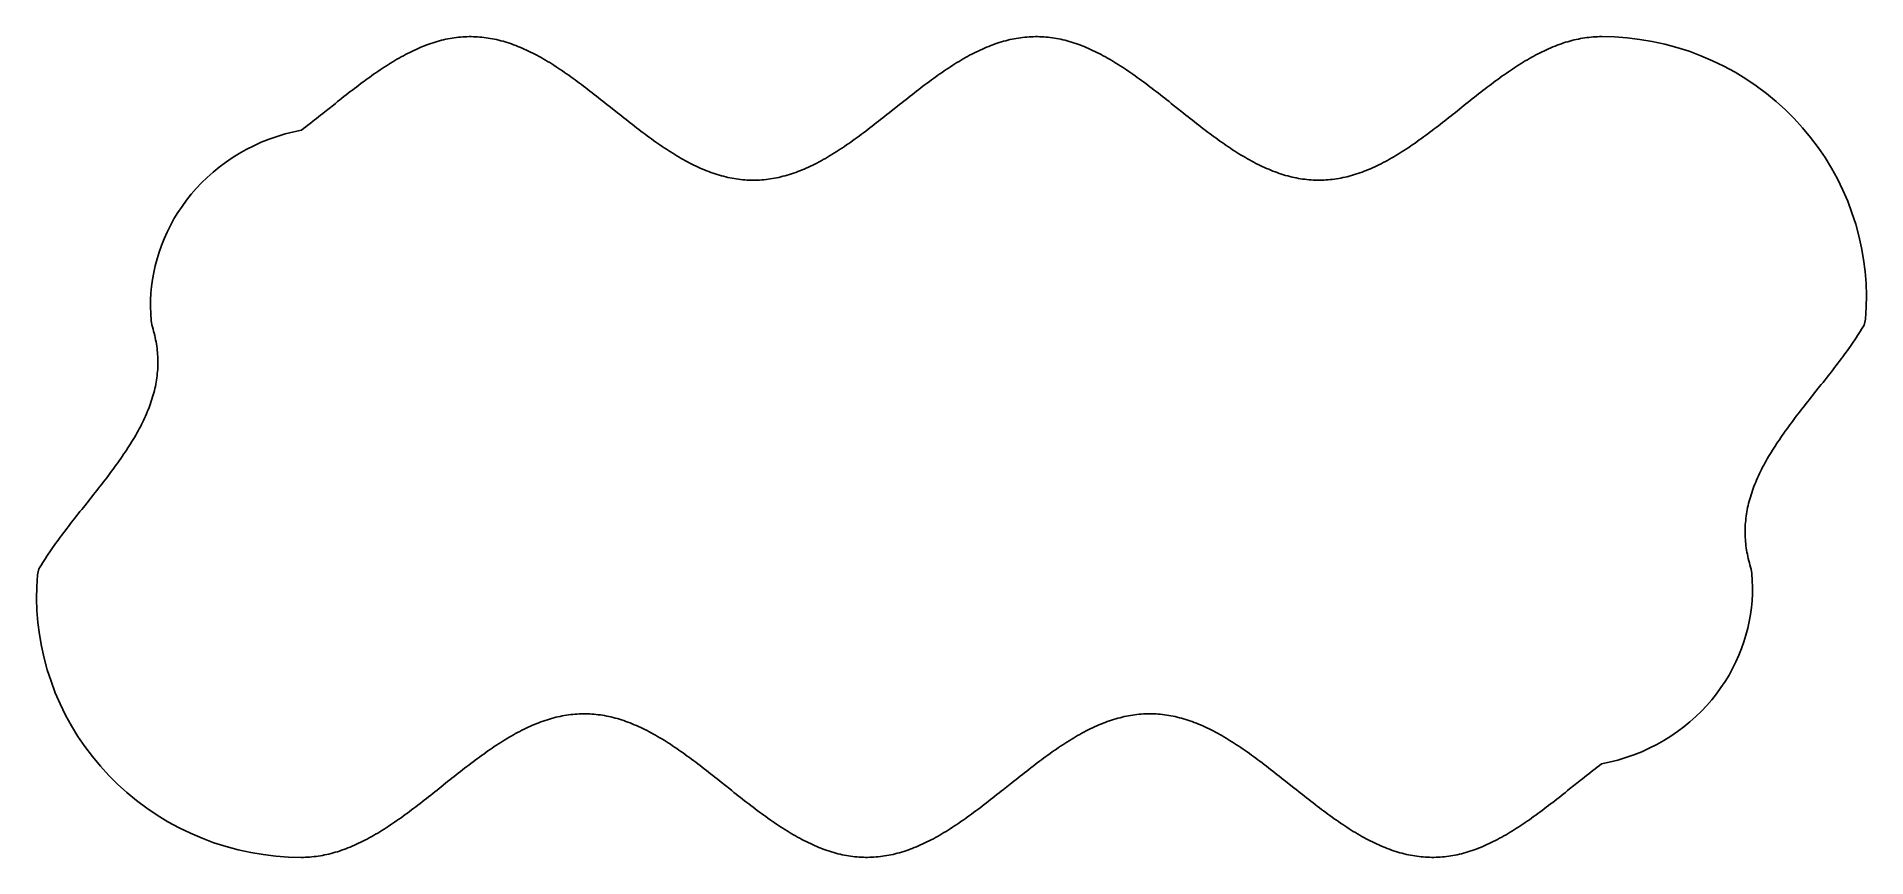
# Model space of a CAD drawing. Header units: metres. Extents: x -11.3 to 65.3, y -12.2 to 22.1.
import ezdxf

# ---------------------------------------------------------------- set-up
doc = ezdxf.new("R2010")
doc.units = ezdxf.units.M

msp = doc.modelspace()

# ---------------------------------------------------------------- linework, layer by layer
for p, q in [((4.3343, 21.4413), (4.24557, 21.3964)), ((4.42303, 21.4848), (4.3343, 21.4413)), ((4.51176, 21.527), (4.42303, 21.4848)), ((4.60049, 21.5679), (4.51176, 21.527)), ((4.68922, 21.6074), (4.60049, 21.5679)), ((4.77795, 21.6455), (4.68922, 21.6074)), ((4.86668, 21.6822), (4.77795, 21.6455)), ((4.95541, 21.7175), (4.86668, 21.6822)), ((5.04414, 21.7513), (4.95541, 21.7175)), ((5.13286, 21.7836), (5.04414, 21.7513)), ((5.22159, 21.8145), (5.13286, 21.7836)), ((5.31032, 21.8438), (5.22159, 21.8145)), ((5.39905, 21.8716), (5.31032, 21.8438)), ((5.48778, 21.8979), (5.39905, 21.8716)), ((5.57651, 21.9226), (5.48778, 21.8979)), ((5.66524, 21.9458), (5.57651, 21.9226)), ((5.75397, 21.9674), (5.66524, 21.9458)), ((5.8427, 21.9874), (5.75397, 21.9674)), ((5.93143, 22.0057), (5.8427, 21.9874)), ((6.02016, 22.0225), (5.93143, 22.0057)), ((6.10889, 22.0377), (6.02016, 22.0225)), ((6.19762, 22.0512), (6.10889, 22.0377)), ((6.28635, 22.0631), (6.19762, 22.0512)), ((6.37508, 22.0733), (6.28635, 22.0631)), ((6.46381, 22.0819), (6.37508, 22.0733)), ((6.55254, 22.0888), (6.46381, 22.0819)), ((6.64125, 22.0941), (6.55254, 22.0888)), ((6.72998, 22.0977), (6.64125, 22.0941)), ((6.81871, 22.0996), (6.72998, 22.0977)), ((6.90744, 22.0999), (6.81871, 22.0996)), ((6.99617, 22.0985), (6.90744, 22.0999)), ((7.0849, 22.0955), (6.99617, 22.0985)), ((7.17363, 22.0907), (7.0849, 22.0955)), ((7.26236, 22.0844), (7.17363, 22.0907)), ((7.35109, 22.0763), (7.26236, 22.0844)), ((7.43982, 22.0667), (7.35109, 22.0763)), ((7.52855, 22.0553), (7.43982, 22.0667)), ((7.61728, 22.0423), (7.52855, 22.0553)), ((7.70601, 22.0277), (7.61728, 22.0423)), ((7.79474, 22.0115), (7.70601, 22.0277)), ((7.88347, 21.9937), (7.79474, 22.0115)), ((7.9722, 21.9742), (7.88347, 21.9937)), ((8.06093, 21.9532), (7.9722, 21.9742)), ((8.14966, 21.9305), (8.06093, 21.9532)), ((8.23837, 21.9063), (8.14966, 21.9305)), ((8.3271, 21.8806), (8.23837, 21.9063)), ((8.41583, 21.8533), (8.3271, 21.8806)), ((8.50456, 21.8244), (8.41583, 21.8533)), ((8.59329, 21.7941), (8.50456, 21.8244)), ((8.68202, 21.7622), (8.59329, 21.7941)), ((8.77075, 21.7289), (8.68202, 21.7622)), ((8.85948, 21.6941), (8.77075, 21.7289)), ((8.94821, 21.6579), (8.85948, 21.6941)), ((9.03694, 21.6203), (8.94821, 21.6579)), ((9.12567, 21.5812), (9.03694, 21.6203)), ((9.2144, 21.5408), (9.12567, 21.5812)), ((9.30313, 21.4991), (9.2144, 21.5408)), ((9.39186, 21.4559), (9.30313, 21.4991)), ((9.48059, 21.4115), (9.39186, 21.4559)), ((28.0249, 21.4559), (27.9362, 21.4115)), ((28.1137, 21.4991), (28.0249, 21.4559)), ((28.2024, 21.5408), (28.1137, 21.4991)), ((28.2911, 21.5812), (28.2024, 21.5408)), ((28.3799, 21.6203), (28.2911, 21.5812)), ((28.4686, 21.6579), (28.3799, 21.6203)), ((28.5573, 21.6941), (28.4686, 21.6579)), ((28.646, 21.7289), (28.5573, 21.6941)), ((28.7348, 21.7622), (28.646, 21.7289)), ((28.8235, 21.7941), (28.7348, 21.7622)), ((28.9122, 21.8244), (28.8235, 21.7941)), ((29.001, 21.8533), (28.9122, 21.8244)), ((29.0897, 21.8806), (29.001, 21.8533)), ((29.1784, 21.9063), (29.0897, 21.8806)), ((29.2672, 21.9305), (29.1784, 21.9063)), ((29.3559, 21.9532), (29.2672, 21.9305)), ((29.4446, 21.9742), (29.3559, 21.9532)), ((29.5333, 21.9937), (29.4446, 21.9742)), ((29.6221, 22.0115), (29.5333, 21.9937)), ((29.7108, 22.0277), (29.6221, 22.0115)), ((29.7995, 22.0423), (29.7108, 22.0277)), ((29.8882, 22.0553), (29.7995, 22.0423)), ((29.977, 22.0667), (29.8882, 22.0553)), ((30.0657, 22.0763), (29.977, 22.0667)), ((30.1544, 22.0844), (30.0657, 22.0763)), ((30.2432, 22.0907), (30.1544, 22.0844)), ((30.3319, 22.0955), (30.2432, 22.0907)), ((30.4206, 22.0985), (30.3319, 22.0955)), ((30.5094, 22.0999), (30.4206, 22.0985)), ((30.5981, 22.0996), (30.5094, 22.0999)), ((30.6868, 22.0977), (30.5981, 22.0996)), ((30.7755, 22.0941), (30.6868, 22.0977)), ((30.8643, 22.0888), (30.7755, 22.0941)), ((30.953, 22.0819), (30.8643, 22.0888)), ((31.0417, 22.0733), (30.953, 22.0819)), ((31.1305, 22.0631), (31.0417, 22.0733)), ((31.2192, 22.0512), (31.1305, 22.0631)), ((31.3079, 22.0377), (31.2192, 22.0512)), ((31.3966, 22.0225), (31.3079, 22.0377)), ((31.4854, 22.0057), (31.3966, 22.0225)), ((31.5741, 21.9874), (31.4854, 22.0057)), ((31.6628, 21.9674), (31.5741, 21.9874)), ((31.7516, 21.9458), (31.6628, 21.9674)), ((31.8403, 21.9226), (31.7516, 21.9458)), ((31.929, 21.8979), (31.8403, 21.9226)), ((32.0177, 21.8716), (31.929, 21.8979)), ((32.1065, 21.8438), (32.0177, 21.8716)), ((32.1952, 21.8145), (32.1065, 21.8438)), ((32.2839, 21.7836), (32.1952, 21.8145)), ((32.3727, 21.7513), (32.2839, 21.7836)), ((32.4614, 21.7175), (32.3727, 21.7513)), ((32.5501, 21.6822), (32.4614, 21.7175)), ((32.6389, 21.6455), (32.5501, 21.6822)), ((32.7276, 21.6074), (32.6389, 21.6455)), ((32.8163, 21.5679), (32.7276, 21.6074)), ((32.905, 21.527), (32.8163, 21.5679)), ((32.9938, 21.4848), (32.905, 21.527)), ((33.0825, 21.4413), (32.9938, 21.4848)), ((33.1712, 21.3964), (33.0825, 21.4413)), ((51.7156, 21.4705), (51.6268, 21.4265)), ((51.8043, 21.5131), (51.7156, 21.4705)), ((51.893, 21.5544), (51.8043, 21.5131)), ((51.9818, 21.5944), (51.893, 21.5544)), ((52.0705, 21.633), (51.9818, 21.5944)), ((52.1592, 21.6702), (52.0705, 21.633)), ((52.248, 21.7059), (52.1592, 21.6702)), ((52.3367, 21.7402), (52.248, 21.7059)), ((52.4254, 21.773), (52.3367, 21.7402)), ((52.5141, 21.8044), (52.4254, 21.773)), ((52.6029, 21.8342), (52.5141, 21.8044)), ((52.6916, 21.8625), (52.6029, 21.8342)), ((52.7803, 21.8893), (52.6916, 21.8625)), ((52.8691, 21.9146), (52.7803, 21.8893)), ((52.9578, 21.9382), (52.8691, 21.9146)), ((53.0465, 21.9604), (52.9578, 21.9382)), ((53.1352, 21.9809), (53.0465, 21.9604)), ((53.224, 21.9998), (53.1352, 21.9809)), ((53.3127, 22.0171), (53.224, 21.9998)), ((53.4014, 22.0328), (53.3127, 22.0171)), ((53.4902, 22.0469), (53.4014, 22.0328)), ((53.5789, 22.0593), (53.4902, 22.0469)), ((53.6676, 22.0701), (53.5789, 22.0593)), ((53.7563, 22.0792), (53.6676, 22.0701)), ((53.8451, 22.0867), (53.7563, 22.0792)), ((53.9338, 22.0925), (53.8451, 22.0867)), ((54.0225, 22.0967), (53.9338, 22.0925)), ((54.1113, 22.0992), (54.0225, 22.0967)), ((54.2, 22.1), (54.1113, 22.0992)), ((54.7321, 22.0874), (54.2, 22.1)), ((55.263, 22.0495), (54.7321, 22.0874)), ((55.7914, 21.9864), (55.263, 22.0495)), ((56.316, 21.8984), (55.7914, 21.9864)), ((56.8355, 21.7857), (56.316, 21.8984)), ((57.3488, 21.6485), (56.8355, 21.7857)), ((57.8546, 21.4872), (57.3488, 21.6485)), ((58.3517, 21.3023), (57.8546, 21.4872)), ((3.0921, 20.7075), (3.00337, 20.6474)), ((3.18083, 20.7667), (3.0921, 20.7075)), ((3.26956, 20.825), (3.18083, 20.7667)), ((3.35829, 20.8824), (3.26956, 20.825)), ((3.44702, 20.9387), (3.35829, 20.8824)), ((3.53575, 20.994), (3.44702, 20.9387)), ((3.62447, 21.0483), (3.53575, 20.994)), ((3.7132, 21.1015), (3.62447, 21.0483)), ((3.80193, 21.1536), (3.7132, 21.1015)), ((3.89066, 21.2046), (3.80193, 21.1536)), ((3.97939, 21.2544), (3.89066, 21.2046)), ((4.06812, 21.303), (3.97939, 21.2544)), ((4.15685, 21.3503), (4.06812, 21.303)), ((4.24557, 21.3964), (4.15685, 21.3503)), ((9.56932, 21.3658), (9.48059, 21.4115)), ((9.65805, 21.3189), (9.56932, 21.3658)), ((9.74677, 21.2707), (9.65805, 21.3189)), ((9.83549, 21.2213), (9.74677, 21.2707)), ((9.92422, 21.1707), (9.83549, 21.2213)), ((10.013, 21.119), (9.92422, 21.1707)), ((10.1017, 21.0662), (10.013, 21.119)), ((10.1904, 21.0123), (10.1017, 21.0662)), ((10.2791, 20.9573), (10.1904, 21.0123)), ((10.3679, 20.9013), (10.2791, 20.9573)), ((10.4566, 20.8442), (10.3679, 20.9013)), ((10.5453, 20.7862), (10.4566, 20.8442)), ((10.6341, 20.7273), (10.5453, 20.7862)), ((10.7228, 20.6675), (10.6341, 20.7273)), ((26.7827, 20.7273), (26.694, 20.6675)), ((26.8715, 20.7862), (26.7827, 20.7273)), ((26.9602, 20.8442), (26.8715, 20.7862)), ((27.0489, 20.9013), (26.9602, 20.8442)), ((27.1376, 20.9573), (27.0489, 20.9013)), ((27.2264, 21.0123), (27.1376, 20.9573)), ((27.3151, 21.0662), (27.2264, 21.0123)), ((27.4038, 21.119), (27.3151, 21.0662)), ((27.4926, 21.1707), (27.4038, 21.119)), ((27.5813, 21.2213), (27.4926, 21.1707)), ((27.67, 21.2707), (27.5813, 21.2213)), ((27.7588, 21.3189), (27.67, 21.2707)), ((27.8475, 21.3658), (27.7588, 21.3189)), ((27.9362, 21.4115), (27.8475, 21.3658)), ((33.2599, 21.3503), (33.1712, 21.3964)), ((33.3487, 21.303), (33.2599, 21.3503)), ((33.4374, 21.2544), (33.3487, 21.303)), ((33.5261, 21.2046), (33.4374, 21.2544)), ((33.6149, 21.1536), (33.5261, 21.2046)), ((33.7036, 21.1015), (33.6149, 21.1536)), ((33.7923, 21.0483), (33.7036, 21.1015)), ((33.8811, 20.994), (33.7923, 21.0483)), ((33.9698, 20.9387), (33.8811, 20.994)), ((34.0585, 20.8824), (33.9698, 20.9387)), ((34.1472, 20.825), (34.0585, 20.8824)), ((34.236, 20.7667), (34.1472, 20.825)), ((34.3247, 20.7075), (34.236, 20.7667)), ((34.4134, 20.6474), (34.3247, 20.7075)), ((50.3846, 20.6875), (50.2959, 20.6271)), ((50.4734, 20.7471), (50.3846, 20.6875)), ((50.5621, 20.8057), (50.4734, 20.7471)), ((50.6508, 20.8633), (50.5621, 20.8057)), ((50.7396, 20.92), (50.6508, 20.8633)), ((50.8283, 20.9757), (50.7396, 20.92)), ((50.917, 21.0304), (50.8283, 20.9757)), ((51.0058, 21.0839), (50.917, 21.0304)), ((51.0945, 21.1364), (51.0058, 21.0839)), ((51.1832, 21.1877), (51.0945, 21.1364)), ((51.2719, 21.2379), (51.1832, 21.1877)), ((51.3607, 21.2869), (51.2719, 21.2379)), ((51.4494, 21.3347), (51.3607, 21.2869)), ((51.5381, 21.3812), (51.4494, 21.3347)), ((51.6268, 21.4265), (51.5381, 21.3812)), ((58.8389, 21.0942), (58.3517, 21.3023)), ((59.3152, 20.8634), (58.8389, 21.0942)), ((59.7794, 20.6107), (59.3152, 20.8634)), ((2.02734, 19.937), (1.93863, 19.8689)), ((2.11607, 20.0046), (2.02734, 19.937)), ((2.2048, 20.0717), (2.11607, 20.0046)), ((2.29353, 20.1383), (2.2048, 20.0717)), ((2.38226, 20.2044), (2.29353, 20.1383)), ((2.47099, 20.2698), (2.38226, 20.2044)), ((2.55972, 20.3345), (2.47099, 20.2698)), ((2.64845, 20.3986), (2.55972, 20.3345)), ((2.73718, 20.462), (2.64845, 20.3986)), ((2.82591, 20.5246), (2.73718, 20.462)), ((2.91464, 20.5864), (2.82591, 20.5246)), ((3.00337, 20.6474), (2.91464, 20.5864)), ((10.8115, 20.6068), (10.7228, 20.6675)), ((10.9003, 20.5453), (10.8115, 20.6068)), ((10.989, 20.4829), (10.9003, 20.5453)), ((11.0777, 20.4198), (10.989, 20.4829)), ((11.1664, 20.356), (11.0777, 20.4198)), ((11.2552, 20.2914), (11.1664, 20.356)), ((11.3439, 20.2262), (11.2552, 20.2914)), ((11.4326, 20.1604), (11.3439, 20.2262)), ((11.5213, 20.094), (11.4326, 20.1604)), ((11.6101, 20.027), (11.5213, 20.094)), ((11.6988, 19.9596), (11.6101, 20.027)), ((11.7875, 19.8916), (11.6988, 19.9596)), ((25.718, 19.9596), (25.6293, 19.8916)), ((25.8067, 20.027), (25.718, 19.9596)), ((25.8954, 20.094), (25.8067, 20.027)), ((25.9842, 20.1604), (25.8954, 20.094)), ((26.0729, 20.2262), (25.9842, 20.1604)), ((26.1616, 20.2914), (26.0729, 20.2262)), ((26.2504, 20.356), (26.1616, 20.2914)), ((26.3391, 20.4198), (26.2504, 20.356)), ((26.4278, 20.4829), (26.3391, 20.4198)), ((26.5166, 20.5453), (26.4278, 20.4829)), ((26.6053, 20.6068), (26.5166, 20.5453)), ((26.694, 20.6675), (26.6053, 20.6068)), ((34.5022, 20.5864), (34.4134, 20.6474)), ((34.5909, 20.5246), (34.5022, 20.5864)), ((34.6796, 20.462), (34.5909, 20.5246)), ((34.7683, 20.3986), (34.6796, 20.462)), ((34.8571, 20.3345), (34.7683, 20.3986)), ((34.9458, 20.2698), (34.8571, 20.3345)), ((35.0345, 20.2044), (34.9458, 20.2698)), ((35.1233, 20.1383), (35.0345, 20.2044)), ((35.212, 20.0717), (35.1233, 20.1383)), ((35.3007, 20.0046), (35.212, 20.0717)), ((35.3895, 19.937), (35.3007, 20.0046)), ((35.4782, 19.8689), (35.3895, 19.937)), ((49.3199, 19.9143), (49.2312, 19.8461)), ((49.4086, 19.9821), (49.3199, 19.9143)), ((49.4974, 20.0494), (49.4086, 19.9821)), ((49.5861, 20.1162), (49.4974, 20.0494)), ((49.6748, 20.1824), (49.5861, 20.1162)), ((49.7635, 20.248), (49.6748, 20.1824)), ((49.8523, 20.313), (49.7635, 20.248)), ((49.941, 20.3773), (49.8523, 20.313)), ((50.0297, 20.4409), (49.941, 20.3773)), ((50.1185, 20.5038), (50.0297, 20.4409)), ((50.2072, 20.5659), (50.1185, 20.5038)), ((50.2959, 20.6271), (50.2072, 20.5659)), ((60.2305, 20.3366), (59.7794, 20.6107)), ((60.6674, 20.0419), (60.2305, 20.3366)), ((61.0891, 19.7273), (60.6674, 20.0419)), ((1.14006, 19.2413), (0.78514, 18.9587)), ((1.22879, 19.3119), (1.14006, 19.2413)), ((1.31752, 19.3823), (1.22879, 19.3119)), ((1.40625, 19.4526), (1.31752, 19.3823)), ((1.49498, 19.5227), (1.40625, 19.4526)), ((1.58371, 19.5926), (1.49498, 19.5227)), ((1.67244, 19.6621), (1.58371, 19.5926)), ((1.76117, 19.7314), (1.67244, 19.6621)), ((1.8499, 19.8003), (1.76117, 19.7314)), ((1.93863, 19.8689), (1.8499, 19.8003)), ((11.8763, 19.8232), (11.7875, 19.8916)), ((11.965, 19.7544), (11.8763, 19.8232)), ((12.0537, 19.6853), (11.965, 19.7544)), ((12.1425, 19.6158), (12.0537, 19.6853)), ((12.2312, 19.546), (12.1425, 19.6158)), ((12.3199, 19.476), (12.2312, 19.546)), ((12.4086, 19.4058), (12.3199, 19.476)), ((12.4974, 19.3354), (12.4086, 19.4058)), ((12.5861, 19.2648), (12.4974, 19.3354)), ((12.6748, 19.1942), (12.5861, 19.2648)), ((12.941, 18.9822), (12.6748, 19.1942)), ((24.742, 19.1942), (24.4758, 18.9822)), ((24.8307, 19.2648), (24.742, 19.1942)), ((24.9194, 19.3354), (24.8307, 19.2648)), ((25.0082, 19.4058), (24.9194, 19.3354)), ((25.0969, 19.476), (25.0082, 19.4058)), ((25.1856, 19.546), (25.0969, 19.476)), ((25.2743, 19.6158), (25.1856, 19.546)), ((25.3631, 19.6853), (25.2743, 19.6158)), ((25.4518, 19.7544), (25.3631, 19.6853)), ((25.5405, 19.8232), (25.4518, 19.7544)), ((25.6293, 19.8916), (25.5405, 19.8232)), ((35.5669, 19.8003), (35.4782, 19.8689)), ((35.6556, 19.7314), (35.5669, 19.8003)), ((35.7444, 19.6621), (35.6556, 19.7314)), ((35.8331, 19.5926), (35.7444, 19.6621)), ((35.9218, 19.5227), (35.8331, 19.5926)), ((36.0105, 19.4526), (35.9218, 19.5227)), ((36.0993, 19.3823), (36.0105, 19.4526)), ((36.188, 19.3119), (36.0993, 19.3823)), ((36.2767, 19.2413), (36.188, 19.3119)), ((36.6317, 18.9587), (36.2767, 19.2413)), ((48.4326, 19.2178), (48.1664, 19.0058)), ((48.5213, 19.2884), (48.4326, 19.2178)), ((48.6101, 19.3589), (48.5213, 19.2884)), ((48.6988, 19.4292), (48.6101, 19.3589)), ((48.7875, 19.4994), (48.6988, 19.4292)), ((48.8763, 19.5693), (48.7875, 19.4994)), ((48.965, 19.639), (48.8763, 19.5693)), ((49.0537, 19.7084), (48.965, 19.639)), ((49.1424, 19.7774), (49.0537, 19.7084)), ((49.2312, 19.8461), (49.1424, 19.7774)), ((61.4946, 19.3937), (61.0891, 19.7273)), ((61.8832, 19.0419), (61.4946, 19.3937)), ((0.07532, 18.3997), (-0.0134, 18.3311)), ((0.16405, 18.4686), (0.07532, 18.3997)), ((0.25278, 18.5378), (0.16405, 18.4686)), ((0.34151, 18.6074), (0.25278, 18.5378)), ((0.43024, 18.6773), (0.34151, 18.6074)), ((0.51895, 18.7474), (0.43024, 18.6773)), ((0.60768, 18.8177), (0.51895, 18.7474)), ((0.69641, 18.8881), (0.60768, 18.8177)), ((0.78514, 18.9587), (0.69641, 18.8881)), ((13.0297, 18.9116), (12.941, 18.9822)), ((13.1185, 18.8411), (13.0297, 18.9116)), ((13.2072, 18.7708), (13.1185, 18.8411)), ((13.2959, 18.7006), (13.2072, 18.7708)), ((13.3847, 18.6307), (13.2959, 18.7006)), ((13.4734, 18.561), (13.3847, 18.6307)), ((13.5621, 18.4916), (13.4734, 18.561)), ((13.6508, 18.4226), (13.5621, 18.4916)), ((13.7396, 18.3539), (13.6508, 18.4226)), ((23.7659, 18.4226), (23.6772, 18.3539)), ((23.8547, 18.4916), (23.7659, 18.4226)), ((23.9434, 18.561), (23.8547, 18.4916)), ((24.0321, 18.6307), (23.9434, 18.561)), ((24.1209, 18.7006), (24.0321, 18.6307)), ((24.2096, 18.7708), (24.1209, 18.7006)), ((24.2983, 18.8411), (24.2096, 18.7708)), ((24.3871, 18.9116), (24.2983, 18.8411)), ((24.4758, 18.9822), (24.3871, 18.9116)), ((36.7204, 18.8881), (36.6317, 18.9587)), ((36.8091, 18.8177), (36.7204, 18.8881)), ((36.8978, 18.7474), (36.8091, 18.8177)), ((36.9866, 18.6773), (36.8978, 18.7474)), ((37.0753, 18.6074), (36.9866, 18.6773)), ((37.164, 18.5378), (37.0753, 18.6074)), ((37.2528, 18.4686), (37.164, 18.5378)), ((37.3415, 18.3997), (37.2528, 18.4686)), ((37.4302, 18.3311), (37.3415, 18.3997)), ((47.3679, 18.3768), (47.2791, 18.3084)), ((47.4566, 18.4456), (47.3679, 18.3768)), ((47.5453, 18.5147), (47.4566, 18.4456)), ((47.634, 18.5842), (47.5453, 18.5147)), ((47.7228, 18.654), (47.634, 18.5842)), ((47.8115, 18.724), (47.7228, 18.654)), ((47.9002, 18.7942), (47.8115, 18.724)), ((47.989, 18.8646), (47.9002, 18.7942)), ((48.0777, 18.9351), (47.989, 18.8646)), ((48.1664, 19.0058), (48.0777, 18.9351)), ((62.2538, 18.6728), (61.8832, 19.0419)), ((62.6058, 18.2874), (62.2538, 18.6728)), ((-1.87384, 17.6829), (-2.19193, 17.5393)), ((-1.54703, 17.8135), (-1.87384, 17.6829)), ((-1.21199, 17.9305), (-1.54703, 17.8135)), ((-0.86926, 18.0335), (-1.21199, 17.9305)), ((-0.51941, 18.1219), (-0.86926, 18.0335)), ((-0.19086, 18.1954), (-0.51941, 18.1219)), ((-0.10213, 18.263), (-0.19086, 18.1954)), ((-0.0134, 18.3311), (-0.10213, 18.263)), ((13.8283, 18.2857), (13.7396, 18.3539)), ((13.917, 18.2179), (13.8283, 18.2857)), ((14.0058, 18.1506), (13.917, 18.2179)), ((14.0945, 18.0838), (14.0058, 18.1506)), ((14.1832, 18.0176), (14.0945, 18.0838)), ((14.272, 17.9519), (14.1832, 18.0176)), ((14.3607, 17.887), (14.272, 17.9519)), ((14.4494, 17.8226), (14.3607, 17.887)), ((14.5381, 17.7591), (14.4494, 17.8226)), ((14.6269, 17.6962), (14.5381, 17.7591)), ((14.7156, 17.6341), (14.6269, 17.6962)), ((14.8043, 17.5729), (14.7156, 17.6341)), ((22.7012, 17.6341), (22.6125, 17.5729)), ((22.7899, 17.6962), (22.7012, 17.6341)), ((22.8787, 17.7591), (22.7899, 17.6962)), ((22.9674, 17.8226), (22.8787, 17.7591)), ((23.0561, 17.887), (22.9674, 17.8226)), ((23.1449, 17.9519), (23.0561, 17.887)), ((23.2336, 18.0176), (23.1449, 17.9519)), ((23.3223, 18.0838), (23.2336, 18.0176)), ((23.411, 18.1506), (23.3223, 18.0838)), ((23.4998, 18.2179), (23.411, 18.1506)), ((23.5885, 18.2857), (23.4998, 18.2179)), ((23.6772, 18.3539), (23.5885, 18.2857)), ((37.519, 18.263), (37.4302, 18.3311)), ((37.6077, 18.1954), (37.519, 18.263)), ((37.6964, 18.1282), (37.6077, 18.1954)), ((37.7851, 18.0616), (37.6964, 18.1282)), ((37.8739, 17.9956), (37.7851, 18.0616)), ((37.9626, 17.9302), (37.8739, 17.9956)), ((38.0513, 17.8654), (37.9626, 17.9302)), ((38.14, 17.8014), (38.0513, 17.8654)), ((38.2288, 17.738), (38.14, 17.8014)), ((38.3175, 17.6754), (38.2288, 17.738)), ((38.4062, 17.6136), (38.3175, 17.6754)), ((38.495, 17.5526), (38.4062, 17.6136)), ((46.3918, 17.6547), (46.3031, 17.5932)), ((46.4806, 17.7171), (46.3918, 17.6547)), ((46.5693, 17.7802), (46.4806, 17.7171)), ((46.658, 17.844), (46.5693, 17.7802)), ((46.7468, 17.9086), (46.658, 17.844)), ((46.8355, 17.9737), (46.7468, 17.9086)), ((46.9242, 18.0396), (46.8355, 17.9737)), ((47.0129, 18.106), (46.9242, 18.0396)), ((47.1017, 18.1729), (47.0129, 18.106)), ((47.1904, 18.2404), (47.1017, 18.1729)), ((47.2791, 18.3084), (47.1904, 18.2404)), ((62.9384, 17.8867), (62.6058, 18.2874)), ((63.2508, 17.4717), (62.9384, 17.8867)), ((-3.36815, 16.8457), (-3.63626, 16.6453)), ((-3.08931, 17.0359), (-3.36815, 16.8457)), ((-2.80008, 17.2152), (-3.08931, 17.0359)), ((-2.50081, 17.3832), (-2.80008, 17.2152)), ((-2.19193, 17.5393), (-2.50081, 17.3832)), ((14.8931, 17.5125), (14.8043, 17.5729)), ((14.9818, 17.4529), (14.8931, 17.5125)), ((15.0705, 17.3943), (14.9818, 17.4529)), ((15.1592, 17.3366), (15.0705, 17.3943)), ((15.248, 17.2799), (15.1592, 17.3366)), ((15.3367, 17.2243), (15.248, 17.2799)), ((15.4254, 17.1696), (15.3367, 17.2243)), ((15.5142, 17.1161), (15.4254, 17.1696)), ((15.6029, 17.0636), (15.5142, 17.1161)), ((15.6916, 17.0123), (15.6029, 17.0636)), ((15.7803, 16.9621), (15.6916, 17.0123)), ((15.8691, 16.9131), (15.7803, 16.9621)), ((15.9578, 16.8653), (15.8691, 16.9131)), ((16.0465, 16.8188), (15.9578, 16.8653)), ((21.459, 16.8653), (21.3703, 16.8188)), ((21.5477, 16.9131), (21.459, 16.8653)), ((21.6365, 16.9621), (21.5477, 16.9131)), ((21.7252, 17.0123), (21.6365, 16.9621)), ((21.8139, 17.0636), (21.7252, 17.0123)), ((21.9026, 17.1161), (21.8139, 17.0636)), ((21.9914, 17.1696), (21.9026, 17.1161)), ((22.0801, 17.2243), (21.9914, 17.1696)), ((22.1688, 17.2799), (22.0801, 17.2243)), ((22.2576, 17.3366), (22.1688, 17.2799)), ((22.3463, 17.3943), (22.2576, 17.3366)), ((22.435, 17.4529), (22.3463, 17.3943)), ((22.5237, 17.5125), (22.435, 17.4529)), ((22.6125, 17.5729), (22.5237, 17.5125)), ((38.5837, 17.4925), (38.495, 17.5526)), ((38.6724, 17.4333), (38.5837, 17.4925)), ((38.7612, 17.375), (38.6724, 17.4333)), ((38.8499, 17.3176), (38.7612, 17.375)), ((38.9386, 17.2613), (38.8499, 17.3176)), ((39.0273, 17.2059), (38.9386, 17.2613)), ((39.1161, 17.1516), (39.0273, 17.2059)), ((39.2048, 17.0984), (39.1161, 17.1516)), ((39.2935, 17.0464), (39.2048, 17.0984)), ((39.3822, 16.9954), (39.2935, 17.0464)), ((39.471, 16.9456), (39.3822, 16.9954)), ((39.5597, 16.897), (39.471, 16.9456)), ((39.6484, 16.8497), (39.5597, 16.897)), ((39.7372, 16.8035), (39.6484, 16.8497)), ((45.1496, 16.8811), (45.0609, 16.8342)), ((45.2384, 16.9293), (45.1496, 16.8811)), ((45.3271, 16.9787), (45.2384, 16.9293)), ((45.4158, 17.0292), (45.3271, 16.9787)), ((45.5045, 17.0809), (45.4158, 17.0292)), ((45.5933, 17.1338), (45.5045, 17.0809)), ((45.682, 17.1877), (45.5933, 17.1338)), ((45.7707, 17.2427), (45.682, 17.1877)), ((45.8595, 17.2987), (45.7707, 17.2427)), ((45.9482, 17.3558), (45.8595, 17.2987)), ((46.0369, 17.4137), (45.9482, 17.3558)), ((46.1257, 17.4727), (46.0369, 17.4137)), ((46.2144, 17.5325), (46.1257, 17.4727)), ((46.3031, 17.5932), (46.2144, 17.5325)), ((63.5425, 17.0434), (63.2508, 17.4717)), ((63.8129, 16.6031), (63.5425, 17.0434)), ((-4.1391, 16.2163), (-4.37332, 15.9888)), ((-3.89333, 16.4353), (-4.1391, 16.2163)), ((-3.63626, 16.6453), (-3.89333, 16.4353)), ((16.1353, 16.7735), (16.0465, 16.8188)), ((16.224, 16.7295), (16.1353, 16.7735)), ((16.3127, 16.6869), (16.224, 16.7295)), ((16.4014, 16.6455), (16.3127, 16.6869)), ((16.4902, 16.6056), (16.4014, 16.6455)), ((16.5789, 16.567), (16.4902, 16.6056)), ((16.6676, 16.5298), (16.5789, 16.567)), ((16.7564, 16.4941), (16.6676, 16.5298)), ((16.8451, 16.4598), (16.7564, 16.4941)), ((16.9338, 16.427), (16.8451, 16.4598)), ((17.0226, 16.3956), (16.9338, 16.427)), ((17.1113, 16.3658), (17.0226, 16.3956)), ((17.2, 16.3375), (17.1113, 16.3658)), ((17.2887, 16.3107), (17.2, 16.3375)), ((17.3775, 16.2854), (17.2887, 16.3107)), ((17.4662, 16.2617), (17.3775, 16.2854)), ((17.5549, 16.2396), (17.4662, 16.2617)), ((17.6436, 16.2191), (17.5549, 16.2396)), ((17.7324, 16.2002), (17.6436, 16.2191)), ((17.8211, 16.1829), (17.7324, 16.2002)), ((17.9098, 16.1672), (17.8211, 16.1829)), ((17.9986, 16.1531), (17.9098, 16.1672)), ((18.0873, 16.1407), (17.9986, 16.1531)), ((18.176, 16.1299), (18.0873, 16.1407)), ((18.2648, 16.1208), (18.176, 16.1299)), ((18.3535, 16.1133), (18.2648, 16.1208)), ((18.4422, 16.1075), (18.3535, 16.1133)), ((18.5309, 16.1033), (18.4422, 16.1075)), ((18.6197, 16.1008), (18.5309, 16.1033)), ((18.7084, 16.1), (18.6197, 16.1008)), ((18.7971, 16.1008), (18.7084, 16.1)), ((18.8859, 16.1033), (18.7971, 16.1008)), ((18.9746, 16.1075), (18.8859, 16.1033)), ((19.0633, 16.1133), (18.9746, 16.1075)), ((19.152, 16.1208), (19.0633, 16.1133)), ((19.2408, 16.1299), (19.152, 16.1208)), ((19.3295, 16.1407), (19.2408, 16.1299)), ((19.4182, 16.1531), (19.3295, 16.1407)), ((19.507, 16.1672), (19.4182, 16.1531)), ((19.5957, 16.1829), (19.507, 16.1672)), ((19.6844, 16.2002), (19.5957, 16.1829)), ((19.7731, 16.2191), (19.6844, 16.2002)), ((19.8619, 16.2396), (19.7731, 16.2191)), ((19.9506, 16.2617), (19.8619, 16.2396)), ((20.0393, 16.2854), (19.9506, 16.2617)), ((20.1281, 16.3107), (20.0393, 16.2854)), ((20.2168, 16.3375), (20.1281, 16.3107)), ((20.3055, 16.3658), (20.2168, 16.3375)), ((20.3943, 16.3956), (20.3055, 16.3658)), ((20.483, 16.427), (20.3943, 16.3956)), ((20.5717, 16.4598), (20.483, 16.427)), ((20.6604, 16.4941), (20.5717, 16.4598)), ((20.7492, 16.5298), (20.6604, 16.4941)), ((20.8379, 16.567), (20.7492, 16.5298)), ((20.9266, 16.6056), (20.8379, 16.567)), ((21.0154, 16.6455), (20.9266, 16.6056)), ((21.1041, 16.6869), (21.0154, 16.6455)), ((21.1928, 16.7295), (21.1041, 16.6869)), ((21.2815, 16.7735), (21.1928, 16.7295)), ((21.3703, 16.8188), (21.2815, 16.7735)), ((39.8259, 16.7587), (39.7372, 16.8035)), ((39.9146, 16.7152), (39.8259, 16.7587)), ((40.0034, 16.6729), (39.9146, 16.7152)), ((40.0921, 16.6321), (40.0034, 16.6729)), ((40.1808, 16.5926), (40.0921, 16.6321)), ((40.2695, 16.5545), (40.1808, 16.5926)), ((40.3583, 16.5178), (40.2695, 16.5545)), ((40.447, 16.4825), (40.3583, 16.5178)), ((40.5357, 16.4487), (40.447, 16.4825)), ((40.6245, 16.4164), (40.5357, 16.4487)), ((40.7132, 16.3855), (40.6245, 16.4164)), ((40.8019, 16.3562), (40.7132, 16.3855)), ((40.8906, 16.3284), (40.8019, 16.3562)), ((40.9794, 16.3021), (40.8906, 16.3284)), ((41.0681, 16.2773), (40.9794, 16.3021)), ((41.1568, 16.2542), (41.0681, 16.2773)), ((41.2456, 16.2326), (41.1568, 16.2542)), ((41.3343, 16.2126), (41.2456, 16.2326)), ((41.423, 16.1942), (41.3343, 16.2126)), ((41.5117, 16.1775), (41.423, 16.1942)), ((41.6005, 16.1623), (41.5117, 16.1775)), ((41.6892, 16.1488), (41.6005, 16.1623)), ((41.7779, 16.1369), (41.6892, 16.1488)), ((41.8667, 16.1267), (41.7779, 16.1369)), ((41.9554, 16.1181), (41.8667, 16.1267)), ((42.0441, 16.1112), (41.9554, 16.1181)), ((42.1329, 16.1059), (42.0441, 16.1112)), ((42.2216, 16.1023), (42.1329, 16.1059)), ((42.3103, 16.1004), (42.2216, 16.1023)), ((42.399, 16.1001), (42.3103, 16.1004)), ((42.4878, 16.1015), (42.399, 16.1001)), ((42.5765, 16.1045), (42.4878, 16.1015)), ((42.6652, 16.1092), (42.5765, 16.1045)), ((42.754, 16.1156), (42.6652, 16.1092)), ((42.8427, 16.1236), (42.754, 16.1156)), ((42.9314, 16.1333), (42.8427, 16.1236)), ((43.0201, 16.1447), (42.9314, 16.1333)), ((43.1089, 16.1576), (43.0201, 16.1447)), ((43.1976, 16.1722), (43.1089, 16.1576)), ((43.2863, 16.1885), (43.1976, 16.1722)), ((43.3751, 16.2063), (43.2863, 16.1885)), ((43.4638, 16.2258), (43.3751, 16.2063)), ((43.5525, 16.2468), (43.4638, 16.2258)), ((43.6413, 16.2695), (43.5525, 16.2468)), ((43.73, 16.2937), (43.6413, 16.2695)), ((43.8187, 16.3194), (43.73, 16.2937)), ((43.9074, 16.3467), (43.8187, 16.3194)), ((43.9962, 16.3756), (43.9074, 16.3467)), ((44.0849, 16.4059), (43.9962, 16.3756)), ((44.1736, 16.4378), (44.0849, 16.4059)), ((44.2623, 16.4711), (44.1736, 16.4378)), ((44.3511, 16.5059), (44.2623, 16.4711)), ((44.4398, 16.5421), (44.3511, 16.5059)), ((44.5285, 16.5797), (44.4398, 16.5421)), ((44.6173, 16.6187), (44.5285, 16.5797)), ((44.706, 16.6592), (44.6173, 16.6187)), ((44.7947, 16.7009), (44.706, 16.6592)), ((44.8835, 16.744), (44.7947, 16.7009)), ((44.9722, 16.7885), (44.8835, 16.744)), ((45.0609, 16.8342), (44.9722, 16.7885)), ((64.0613, 16.1516), (63.8129, 16.6031)), ((64.2875, 15.6903), (64.0613, 16.1516)), ((-4.80632, 15.5107), (-5.00476, 15.2614)), ((-4.59578, 15.7534), (-4.80632, 15.5107)), ((-4.37332, 15.9888), (-4.59578, 15.7534)), ((64.491, 15.2202), (64.2875, 15.6903)), ((-5.36493, 14.7449), (-5.52649, 14.4789)), ((-5.19099, 15.0059), (-5.36493, 14.7449)), ((-5.00476, 15.2614), (-5.19099, 15.0059)), ((64.6714, 14.7426), (64.491, 15.2202)), ((64.8285, 14.2586), (64.6714, 14.7426)), ((-5.81233, 13.9342), (-5.93661, 13.6566)), ((-5.67563, 14.2085), (-5.81233, 13.9342)), ((-5.52649, 14.4789), (-5.67563, 14.2085)), ((64.9621, 13.7693), (64.8285, 14.2586)), ((-6.14795, 13.0934), (-6.23512, 12.8088)), ((-6.04846, 13.3761), (-6.14795, 13.0934)), ((-5.93661, 13.6566), (-6.04846, 13.3761)), ((65.0721, 13.2761), (64.9621, 13.7693)), ((65.1582, 12.78), (65.0721, 13.2761)), ((-6.31007, 12.5229), (-6.37289, 12.2362)), ((-6.23512, 12.8088), (-6.31007, 12.5229)), ((65.2207, 12.2824), (65.1582, 12.78)), ((65.2594, 11.7843), (65.2207, 12.2824)), ((-6.4626, 11.662), (-6.48976, 11.3754)), ((-6.42371, 11.9491), (-6.4626, 11.662)), ((-6.37289, 12.2362), (-6.42371, 11.9491)), ((65.2745, 11.2869), (65.2594, 11.7843)), ((-6.50529, 11.0897), (-6.50938, 10.8054)), ((-6.50938, 10.8054), (-6.5022, 10.5227)), ((-6.48976, 11.3754), (-6.50529, 11.0897)), ((65.2346, 10.2991), (65.2661, 10.7915)), ((65.2661, 10.7915), (65.2745, 11.2869)), ((-6.5022, 10.5227), (-6.4839, 10.2421)), ((-6.4839, 10.2421), (-6.45618, 10.0565)), ((-6.45618, 10.0565), (-6.42836, 9.96774)), ((-6.42836, 9.96774), (-6.40207, 9.87901)), ((65.0757, 9.86989), (65.1304, 9.95862)), ((65.1304, 9.95862), (65.1839, 10.0473)), ((65.1839, 10.0473), (65.2346, 10.2991)), ((-6.40207, 9.87901), (-6.37735, 9.79028)), ((-6.37735, 9.79028), (-6.35419, 9.70155)), ((-6.35419, 9.70155), (-6.33261, 9.61282)), ((-6.33261, 9.61282), (-6.31262, 9.52411)), ((-6.31262, 9.52411), (-6.29425, 9.43538)), ((-6.29425, 9.43538), (-6.27747, 9.34665)), ((-6.27747, 9.34665), (-6.26233, 9.25792)), ((-6.26233, 9.25792), (-6.24881, 9.16919)), ((64.6038, 9.16005), (64.6659, 9.24878)), ((64.6659, 9.24878), (64.7271, 9.33751)), ((64.7271, 9.33751), (64.7875, 9.42624)), ((64.7875, 9.42624), (64.8471, 9.51497)), ((64.8471, 9.51497), (64.9057, 9.6037)), ((64.9057, 9.6037), (64.9633, 9.69243)), ((64.9633, 9.69243), (65.02, 9.78116)), ((65.02, 9.78116), (65.0757, 9.86989)), ((-6.24881, 9.16919), (-6.23692, 9.08046)), ((-6.23692, 9.08046), (-6.2267, 8.99173)), ((-6.2267, 8.99173), (-6.21811, 8.903)), ((-6.21811, 8.903), (-6.21118, 8.81427)), ((-6.21118, 8.81427), (-6.20592, 8.72554)), ((-6.20592, 8.72554), (-6.2023, 8.63681)), ((-6.2023, 8.63681), (-6.20036, 8.54808)), ((-6.20009, 8.45935), (-6.20148, 8.37062)), ((-6.20036, 8.54808), (-6.20009, 8.45935)), ((64.0143, 8.3615), (64.0821, 8.45023)), ((64.0821, 8.45023), (64.1494, 8.53896)), ((64.1494, 8.53896), (64.2162, 8.62769)), ((64.2162, 8.62769), (64.2824, 8.7164)), ((64.2824, 8.7164), (64.348, 8.80513)), ((64.348, 8.80513), (64.413, 8.89386)), ((64.413, 8.89386), (64.4773, 8.98259)), ((64.4773, 8.98259), (64.5409, 9.07132)), ((64.5409, 9.07132), (64.6038, 9.16005)), ((-6.27225, 7.6608), (-6.28847, 7.57207)), ((-6.25763, 7.74953), (-6.27225, 7.6608)), ((-6.24466, 7.83826), (-6.25763, 7.74953)), ((-6.23334, 7.92699), (-6.24466, 7.83826)), ((-6.22365, 8.01572), (-6.23334, 7.92699)), ((-6.21562, 8.10443), (-6.22365, 8.01572)), ((-6.20924, 8.19316), (-6.21562, 8.10443)), ((-6.20453, 8.28189), (-6.20924, 8.19316)), ((-6.20148, 8.37062), (-6.20453, 8.28189)), ((63.4588, 7.65166), (63.5292, 7.74039)), ((63.5292, 7.74039), (63.5993, 7.82912)), ((63.5993, 7.82912), (63.6693, 7.91785)), ((63.6693, 7.91785), (63.739, 8.00658)), ((63.739, 8.00658), (63.8083, 8.09531)), ((63.8083, 8.09531), (63.8774, 8.18404)), ((63.8774, 8.18404), (63.9461, 8.27277)), ((63.9461, 8.27277), (64.0143, 8.3615)), ((-6.44673, 6.95096), (-6.47556, 6.86223)), ((-6.41942, 7.03969), (-6.44673, 6.95096)), ((-6.39366, 7.12842), (-6.41942, 7.03969)), ((-6.36946, 7.21715), (-6.39366, 7.12842)), ((-6.34682, 7.30588), (-6.36946, 7.21715)), ((-6.32578, 7.39461), (-6.34682, 7.30588)), ((-6.30632, 7.48334), (-6.32578, 7.39461)), ((-6.28847, 7.57207), (-6.30632, 7.48334)), ((62.824, 6.8531), (62.8942, 6.94183)), ((62.8942, 6.94183), (62.9646, 7.03056)), ((62.9646, 7.03056), (63.0351, 7.11928)), ((63.0351, 7.11928), (63.1058, 7.20801)), ((63.1058, 7.20801), (63.3178, 7.4742)), ((63.3178, 7.4742), (63.3884, 7.56293)), ((63.3884, 7.56293), (63.4588, 7.65166)), ((-6.75917, 6.1524), (-6.80093, 6.06367)), ((-6.71875, 6.24113), (-6.75917, 6.1524)), ((-6.67972, 6.32986), (-6.71875, 6.24113)), ((-6.64207, 6.41859), (-6.67972, 6.32986)), ((-6.60585, 6.50732), (-6.64207, 6.41859)), ((-6.57108, 6.59604), (-6.60585, 6.50732)), ((-6.53775, 6.68477), (-6.57108, 6.59604)), ((-6.50591, 6.7735), (-6.53775, 6.68477)), ((-6.47556, 6.86223), (-6.50591, 6.7735)), ((62.206, 6.05453), (62.2729, 6.14326)), ((62.2729, 6.14326), (62.3404, 6.23199)), ((62.3404, 6.23199), (62.4084, 6.32072)), ((62.4084, 6.32072), (62.4768, 6.40945)), ((62.4768, 6.40945), (62.5456, 6.49818)), ((62.5456, 6.49818), (62.6147, 6.58691)), ((62.6147, 6.58691), (62.6842, 6.67564)), ((62.6842, 6.67564), (62.754, 6.76437)), ((62.754, 6.76437), (62.824, 6.8531)), ((-7.12924, 5.44257), (-7.18095, 5.35384)), ((-7.07867, 5.5313), (-7.12924, 5.44257)), ((-7.02928, 5.62003), (-7.07867, 5.5313)), ((-6.98109, 5.70876), (-7.02928, 5.62003)), ((-6.93414, 5.79749), (-6.98109, 5.70876)), ((-6.88846, 5.88622), (-6.93414, 5.79749)), ((-6.84404, 5.97495), (-6.88846, 5.88622)), ((-6.80093, 6.06367), (-6.84404, 5.97495)), ((61.6932, 5.34471), (61.7547, 5.43344)), ((61.7547, 5.43344), (61.8171, 5.52217)), ((61.8171, 5.52217), (61.8802, 5.61089)), ((61.8802, 5.61089), (61.944, 5.69962)), ((61.944, 5.69962), (62.0085, 5.78835)), ((62.0085, 5.78835), (62.0737, 5.87708)), ((62.0737, 5.87708), (62.1396, 5.96581)), ((62.1396, 5.96581), (62.206, 6.05453)), ((-7.63249, 4.64401), (-7.69319, 4.55528)), ((-7.57266, 4.73274), (-7.63249, 4.64401)), ((-7.51375, 4.82147), (-7.57266, 4.73274)), ((-7.45575, 4.9102), (-7.51375, 4.82147)), ((-7.39873, 4.99892), (-7.45575, 4.9102)), ((-7.34271, 5.08765), (-7.39873, 4.99892)), ((-7.28772, 5.17638), (-7.34271, 5.08765)), ((-7.2338, 5.26511), (-7.28772, 5.17638)), ((-7.18095, 5.35384), (-7.2338, 5.26511)), ((61.181, 4.54614), (61.2338, 4.63487)), ((61.2338, 4.63487), (61.2877, 4.7236)), ((61.2877, 4.7236), (61.3427, 4.81233)), ((61.3427, 4.81233), (61.3987, 4.90106)), ((61.3987, 4.90106), (61.4557, 4.98979)), ((61.4557, 4.98979), (61.5137, 5.07852)), ((61.5137, 5.07852), (61.5727, 5.16725)), ((61.5727, 5.16725), (61.6325, 5.25598)), ((61.6325, 5.25598), (61.6932, 5.34471)), ((-8.20598, 3.84544), (-8.27293, 3.75671)), ((-8.13957, 3.93417), (-8.20598, 3.84544)), ((-8.07375, 4.0229), (-8.13957, 3.93417)), ((-8.00854, 4.11163), (-8.07375, 4.0229)), ((-7.94402, 4.20036), (-8.00854, 4.11163)), ((-7.88017, 4.28909), (-7.94402, 4.20036)), ((-7.81706, 4.37782), (-7.88017, 4.28909)), ((-7.75473, 4.46655), (-7.81706, 4.37782)), ((-7.69319, 4.55528), (-7.75473, 4.46655)), ((60.7592, 3.74759), (60.8009, 3.83632)), ((60.8009, 3.83632), (60.844, 3.92505)), ((60.844, 3.92505), (60.8885, 4.01376)), ((60.8885, 4.01376), (60.9341, 4.10249)), ((60.9341, 4.10249), (60.9811, 4.19122)), ((60.9811, 4.19122), (61.0293, 4.27995)), ((61.0293, 4.27995), (61.0787, 4.36868)), ((61.0787, 4.36868), (61.1292, 4.45741)), ((61.1292, 4.45741), (61.181, 4.54614)), ((-8.75398, 3.13562), (-8.82399, 3.04689)), ((-8.6842, 3.22435), (-8.75398, 3.13562)), ((-8.61472, 3.31308), (-8.6842, 3.22435)), ((-8.54556, 3.40181), (-8.61472, 3.31308)), ((-8.47676, 3.49052), (-8.54556, 3.40181)), ((-8.40837, 3.57925), (-8.47676, 3.49052)), ((-8.34042, 3.66798), (-8.40837, 3.57925)), ((-8.27293, 3.75671), (-8.34042, 3.66798)), ((60.4756, 3.03775), (60.5059, 3.12648)), ((60.5059, 3.12648), (60.5378, 3.21521)), ((60.5378, 3.21521), (60.5711, 3.30394)), ((60.5711, 3.30394), (60.6059, 3.39267)), ((60.6059, 3.39267), (60.6421, 3.4814)), ((60.6421, 3.4814), (60.6797, 3.57013)), ((60.6797, 3.57013), (60.7188, 3.65886)), ((60.7188, 3.65886), (60.7592, 3.74759)), ((-9.38837, 2.33705), (-9.45885, 2.24832)), ((-9.31776, 2.42578), (-9.38837, 2.33705)), ((-9.10576, 2.69197), (-9.31776, 2.42578)), ((-9.03514, 2.7807), (-9.10576, 2.69197)), ((-8.96461, 2.86943), (-9.03514, 2.7807)), ((-8.89423, 2.95816), (-8.96461, 2.86943)), ((-8.82399, 3.04689), (-8.89423, 2.95816)), ((60.2722, 2.2392), (60.2885, 2.32793)), ((60.2885, 2.32793), (60.3063, 2.41666)), ((60.3063, 2.41666), (60.3258, 2.50537)), ((60.3258, 2.50537), (60.3468, 2.5941)), ((60.3468, 2.5941), (60.3695, 2.68283)), ((60.3695, 2.68283), (60.3937, 2.77156)), ((60.3937, 2.77156), (60.4194, 2.86029)), ((60.4194, 2.86029), (60.4467, 2.94902)), ((60.4467, 2.94902), (60.4756, 3.03775)), ((-10.0143, 1.5385), (-10.0821, 1.44977)), ((-9.94606, 1.62723), (-10.0143, 1.5385)), ((-9.8774, 1.71596), (-9.94606, 1.62723)), ((-9.80835, 1.80469), (-9.8774, 1.71596)), ((-9.73897, 1.8934), (-9.80835, 1.80469)), ((-9.6693, 1.98213), (-9.73897, 1.8934)), ((-9.59935, 2.07086), (-9.6693, 1.98213)), ((-9.52919, 2.15959), (-9.59935, 2.07086)), ((-9.45885, 2.24832), (-9.52919, 2.15959)), ((60.2015, 1.52936), (60.2045, 1.61809)), ((60.2045, 1.61809), (60.2092, 1.70682)), ((60.2092, 1.70682), (60.2156, 1.79555)), ((60.2156, 1.79555), (60.2236, 1.88428)), ((60.2236, 1.88428), (60.2333, 1.97301)), ((60.2333, 1.97301), (60.2447, 2.06174)), ((60.2447, 2.06174), (60.2576, 2.15047)), ((60.2576, 2.15047), (60.2722, 2.2392)), ((-10.5409, 0.82866), (-10.6038, 0.73993)), ((-10.4773, 0.91739), (-10.5409, 0.82866)), ((-10.413, 1.00612), (-10.4773, 0.91739)), ((-10.348, 1.09485), (-10.413, 1.00612)), ((-10.2824, 1.18358), (-10.348, 1.09485)), ((-10.2162, 1.27231), (-10.2824, 1.18358)), ((-10.1494, 1.36104), (-10.2162, 1.27231)), ((-10.0821, 1.44977), (-10.1494, 1.36104)), ((60.2001, 1.44063), (60.2015, 1.52936)), ((60.2004, 1.3519), (60.2001, 1.44063)), ((60.2023, 1.26317), (60.2004, 1.3519)), ((60.2059, 1.17444), (60.2023, 1.26317)), ((60.2112, 1.08571), (60.2059, 1.17444)), ((60.2181, 0.99698), (60.2112, 1.08571)), ((60.2267, 0.90826), (60.2181, 0.99698)), ((60.2369, 0.81953), (60.2267, 0.90826)), ((60.2488, 0.7308), (60.2369, 0.81953)), ((-11.0757, 0.03011), (-11.1304, -0.05861)), ((-11.02, 0.11883), (-11.0757, 0.03011)), ((-10.9633, 0.20756), (-11.02, 0.11883)), ((-10.9057, 0.29629), (-10.9633, 0.20756)), ((-10.8471, 0.38501), (-10.9057, 0.29629)), ((-10.7875, 0.47374), (-10.8471, 0.38501)), ((-10.7271, 0.56247), (-10.7875, 0.47374)), ((-10.6659, 0.6512), (-10.7271, 0.56247)), ((-10.6038, 0.73993), (-10.6659, 0.6512)), ((60.2623, 0.64207), (60.2488, 0.7308)), ((60.2775, 0.55334), (60.2623, 0.64207)), ((60.2943, 0.46462), (60.2775, 0.55334)), ((60.3126, 0.37589), (60.2943, 0.46462)), ((60.3326, 0.28715), (60.3126, 0.37589)), ((60.3542, 0.19842), (60.3326, 0.28715)), ((60.3773, 0.1097), (60.3542, 0.19842)), ((60.4021, 0.02097), (60.3773, 0.1097)), ((60.4284, -0.06775), (60.4021, 0.02097)), ((-11.2346, -0.39906), (-11.2661, -0.89146)), ((-11.1839, -0.14734), (-11.2346, -0.39906)), ((-11.1304, -0.05861), (-11.1839, -0.14734)), ((60.4562, -0.15648), (60.4284, -0.06775)), ((60.4839, -0.34207), (60.4562, -0.15648)), ((60.5022, -0.62268), (60.4839, -0.34207)), ((60.5094, -0.90536), (60.5022, -0.62268)), ((-11.2661, -0.89146), (-11.2745, -1.3869)), ((-11.2745, -1.3869), (-11.2594, -1.88428)), ((60.4626, -1.76199), (60.4898, -1.47542)), ((60.4898, -1.47542), (60.5053, -1.18974)), ((60.5053, -1.18974), (60.5094, -0.90536)), ((-11.2594, -1.88428), (-11.2207, -2.38237)), ((60.3729, -2.33617), (60.4237, -2.04906)), ((60.4237, -2.04906), (60.4626, -1.76199)), ((-11.2207, -2.38237), (-11.1582, -2.88005)), ((-11.1582, -2.88005), (-11.0721, -3.3761)), ((60.1479, -3.19336), (60.2351, -2.90878)), ((60.2351, -2.90878), (60.3101, -2.62289)), ((60.3101, -2.62289), (60.3729, -2.33617)), ((-11.0721, -3.3761), (-10.9621, -3.86935)), ((59.8123, -4.03421), (59.9366, -3.75658)), ((59.9366, -3.75658), (60.0485, -3.47612)), ((60.0485, -3.47612), (60.1479, -3.19336)), ((-10.9621, -3.86935), (-10.8285, -4.35858)), ((-10.8285, -4.35858), (-10.6714, -4.84261)), ((59.3649, -4.84491), (59.5265, -4.57892)), ((59.5265, -4.57892), (59.6756, -4.3085)), ((59.6756, -4.3085), (59.8123, -4.03421)), ((-10.6714, -4.84261), (-10.491, -5.32025)), ((-10.491, -5.32025), (-10.2875, -5.79031)), ((59.0048, -5.36139), (59.191, -5.10593)), ((59.191, -5.10593), (59.3649, -4.84491)), ((-10.2875, -5.79031), (-10.0613, -6.25163)), ((58.1391, -6.31627), (58.3733, -6.08876)), ((58.3733, -6.08876), (58.5958, -5.85339)), ((58.5958, -5.85339), (58.8063, -5.61073)), ((58.8063, -5.61073), (59.0048, -5.36139)), ((-10.0613, -6.25163), (-9.81285, -6.70306)), ((-9.81285, -6.70306), (-9.5425, -7.14345)), ((8.93907, -6.93414), (9.0278, -6.88846)), ((9.0278, -6.88846), (9.11653, -6.84404)), ((9.11653, -6.84404), (9.20526, -6.80093)), ((9.20526, -6.80093), (9.29399, -6.75917)), ((9.29399, -6.75917), (9.38272, -6.71875)), ((9.38272, -6.71875), (9.47145, -6.67972)), ((9.47145, -6.67972), (9.56018, -6.64207)), ((9.56018, -6.64207), (9.64891, -6.60585)), ((9.64891, -6.60585), (9.73764, -6.57108)), ((9.73764, -6.57108), (9.82637, -6.53775)), ((9.82637, -6.53775), (9.9151, -6.50591)), ((9.9151, -6.50591), (10.0038, -6.47556)), ((10.0038, -6.47556), (10.0926, -6.44673)), ((10.0926, -6.44673), (10.1813, -6.41942)), ((10.1813, -6.41942), (10.27, -6.39366)), ((10.27, -6.39366), (10.3587, -6.36946)), ((10.3587, -6.36946), (10.4475, -6.34682)), ((10.4475, -6.34682), (10.5362, -6.32578)), ((10.5362, -6.32578), (10.6249, -6.30632)), ((10.6249, -6.30632), (10.7137, -6.28847)), ((10.7137, -6.28847), (10.8024, -6.27225)), ((10.8024, -6.27225), (10.8911, -6.25763)), ((10.8911, -6.25763), (10.9798, -6.24466)), ((10.9798, -6.24466), (11.0686, -6.23334)), ((11.0686, -6.23334), (11.1573, -6.22365)), ((11.1573, -6.22365), (11.246, -6.21562)), ((11.246, -6.21562), (11.3348, -6.20924)), ((11.3348, -6.20924), (11.4235, -6.20453)), ((11.4235, -6.20453), (11.5122, -6.20148)), ((11.5122, -6.20148), (11.601, -6.20009)), ((11.601, -6.20009), (11.6897, -6.20036)), ((11.6897, -6.20036), (11.7784, -6.2023)), ((11.7784, -6.2023), (11.8671, -6.20592)), ((11.8671, -6.20592), (11.9559, -6.21118)), ((11.9559, -6.21118), (12.0446, -6.21811)), ((12.0446, -6.21811), (12.1333, -6.2267)), ((12.1333, -6.2267), (12.222, -6.23692)), ((12.222, -6.23692), (12.3108, -6.24881)), ((12.3108, -6.24881), (12.3995, -6.26233)), ((12.3995, -6.26233), (12.4882, -6.27747)), ((12.4882, -6.27747), (12.577, -6.29425)), ((12.577, -6.29425), (12.6657, -6.31262)), ((12.6657, -6.31262), (12.7544, -6.33261)), ((12.7544, -6.33261), (12.8432, -6.35419)), ((12.8432, -6.35419), (12.9319, -6.37735)), ((12.9319, -6.37735), (13.0206, -6.40207)), ((13.0206, -6.40207), (13.1093, -6.42836)), ((13.1093, -6.42836), (13.1981, -6.45618)), ((13.1981, -6.45618), (13.2868, -6.4855)), ((13.2868, -6.4855), (13.3755, -6.51636)), ((13.3755, -6.51636), (13.4642, -6.54869)), ((13.4642, -6.54869), (13.553, -6.5825)), ((13.553, -6.5825), (13.6417, -6.61777)), ((13.6417, -6.61777), (13.7304, -6.65446)), ((13.7304, -6.65446), (13.8192, -6.69257)), ((13.8192, -6.69257), (13.9079, -6.73207)), ((13.9079, -6.73207), (13.9966, -6.77293)), ((13.9966, -6.77293), (14.0854, -6.81516)), ((14.0854, -6.81516), (14.1741, -6.8587)), ((14.1741, -6.8587), (14.2628, -6.90355)), ((32.6297, -6.91878), (32.7184, -6.8735)), ((32.7184, -6.8735), (32.8072, -6.82953)), ((32.8072, -6.82953), (32.8959, -6.78687)), ((32.8959, -6.78687), (32.9846, -6.74554)), ((32.9846, -6.74554), (33.0734, -6.70558)), ((33.0734, -6.70558), (33.1621, -6.66701)), ((33.1621, -6.66701), (33.2508, -6.62984)), ((33.2508, -6.62984), (33.3396, -6.5941)), ((33.3396, -6.5941), (33.4283, -6.5598)), ((33.4283, -6.5598), (33.517, -6.52698)), ((33.517, -6.52698), (33.6057, -6.49562)), ((33.6057, -6.49562), (33.6945, -6.46579)), ((33.6945, -6.46579), (33.7832, -6.43745)), ((33.7832, -6.43745), (33.8719, -6.41066)), ((33.8719, -6.41066), (33.9606, -6.38542)), ((33.9606, -6.38542), (34.0494, -6.36174)), ((34.0494, -6.36174), (34.1381, -6.33963)), ((34.1381, -6.33963), (34.2268, -6.31911)), ((34.2268, -6.31911), (34.3156, -6.30019)), ((34.3156, -6.30019), (34.4043, -6.28288)), ((34.4043, -6.28288), (34.493, -6.2672)), ((34.493, -6.2672), (34.5818, -6.25313)), ((34.5818, -6.25313), (34.6705, -6.24071)), ((34.6705, -6.24071), (34.7592, -6.22992)), ((34.7592, -6.22992), (34.8479, -6.22078)), ((34.8479, -6.22078), (34.9367, -6.2133)), ((34.9367, -6.2133), (35.0254, -6.20749)), ((35.0254, -6.20749), (35.1141, -6.20332)), ((35.1141, -6.20332), (35.2029, -6.20082)), ((35.2029, -6.20082), (35.2916, -6.2)), ((35.2916, -6.2), (35.3803, -6.20082)), ((35.3803, -6.20082), (35.469, -6.20332)), ((35.469, -6.20332), (35.5578, -6.20749)), ((35.5578, -6.20749), (35.6465, -6.2133)), ((35.6465, -6.2133), (35.7352, -6.22078)), ((35.7352, -6.22078), (35.824, -6.22992)), ((35.824, -6.22992), (35.9127, -6.24071)), ((35.9127, -6.24071), (36.0014, -6.25313)), ((36.0014, -6.25313), (36.0901, -6.2672)), ((36.0901, -6.2672), (36.1789, -6.28288)), ((36.1789, -6.28288), (36.2676, -6.30019)), ((36.2676, -6.30019), (36.3563, -6.31911)), ((36.3563, -6.31911), (36.4451, -6.33963)), ((36.4451, -6.33963), (36.5338, -6.36174)), ((36.5338, -6.36174), (36.6225, -6.38542)), ((36.6225, -6.38542), (36.7112, -6.41066)), ((36.7112, -6.41066), (36.8, -6.43745)), ((36.8, -6.43745), (36.8887, -6.46579)), ((36.8887, -6.46579), (36.9774, -6.49562)), ((36.9774, -6.49562), (37.0662, -6.52698)), ((37.0662, -6.52698), (37.1549, -6.5598)), ((37.1549, -6.5598), (37.2436, -6.5941)), ((37.2436, -6.5941), (37.3324, -6.62984)), ((37.3324, -6.62984), (37.4211, -6.66701)), ((37.4211, -6.66701), (37.5098, -6.70558)), ((37.5098, -6.70558), (37.5985, -6.74554)), ((37.5985, -6.74554), (37.6873, -6.78687)), ((37.6873, -6.78687), (37.776, -6.82953)), ((37.776, -6.82953), (37.8647, -6.8735)), ((37.8647, -6.8735), (37.9535, -6.91878)), ((57.3681, -6.94571), (57.6363, -6.74533)), ((57.6363, -6.74533), (57.8933, -6.53532)), ((57.8933, -6.53532), (58.1391, -6.31627)), ((-9.5425, -7.14345), (-9.25082, -7.57169)), ((-9.25082, -7.57169), (-8.93839, -7.98669)), ((7.69687, -7.69319), (7.7856, -7.63249)), ((7.7856, -7.63249), (7.87433, -7.57266)), ((7.87433, -7.57266), (7.96306, -7.51375)), ((7.96306, -7.51375), (8.05179, -7.45575)), ((8.05179, -7.45575), (8.14052, -7.39873)), ((8.14052, -7.39873), (8.22925, -7.34271)), ((8.22925, -7.34271), (8.31798, -7.28772)), ((8.31798, -7.28772), (8.40671, -7.2338)), ((8.40671, -7.2338), (8.49544, -7.18095)), ((8.49544, -7.18095), (8.58417, -7.12924)), ((8.58417, -7.12924), (8.6729, -7.07867)), ((8.6729, -7.07867), (8.76161, -7.02928)), ((8.76161, -7.02928), (8.85034, -6.98109)), ((8.85034, -6.98109), (8.93907, -6.93414)), ((14.2628, -6.90355), (14.3515, -6.94966)), ((14.3515, -6.94966), (14.4403, -6.99702)), ((14.4403, -6.99702), (14.529, -7.04561)), ((14.529, -7.04561), (14.6177, -7.0954)), ((14.6177, -7.0954), (14.7065, -7.14635)), ((14.7065, -7.14635), (14.7952, -7.19844)), ((14.7952, -7.19844), (14.8839, -7.25165)), ((14.8839, -7.25165), (14.9726, -7.30594)), ((14.9726, -7.30594), (15.0614, -7.36127)), ((15.0614, -7.36127), (15.1501, -7.41763)), ((15.1501, -7.41763), (15.2388, -7.47498)), ((15.2388, -7.47498), (15.3276, -7.53328)), ((15.3276, -7.53328), (15.4163, -7.59251)), ((15.4163, -7.59251), (15.505, -7.65263)), ((15.505, -7.65263), (15.5938, -7.71362)), ((31.3875, -7.67287), (31.4762, -7.61246)), ((31.4762, -7.61246), (31.565, -7.55292)), ((31.565, -7.55292), (31.6537, -7.49431)), ((31.6537, -7.49431), (31.7424, -7.43663)), ((31.7424, -7.43663), (31.8312, -7.37994)), ((31.8312, -7.37994), (31.9199, -7.32426)), ((31.9199, -7.32426), (32.0086, -7.26962)), ((32.0086, -7.26962), (32.0973, -7.21605)), ((32.0973, -7.21605), (32.1861, -7.16359)), ((32.1861, -7.16359), (32.2748, -7.11226)), ((32.2748, -7.11226), (32.3635, -7.06207)), ((32.3635, -7.06207), (32.4523, -7.01309)), ((32.4523, -7.01309), (32.541, -6.96532)), ((32.541, -6.96532), (32.6297, -6.91878)), ((37.9535, -6.91878), (38.0422, -6.96532)), ((38.0422, -6.96532), (38.1309, -7.01309)), ((38.1309, -7.01309), (38.2196, -7.06207)), ((38.2196, -7.06207), (38.3084, -7.11226)), ((38.3084, -7.11226), (38.3971, -7.16359)), ((38.3971, -7.16359), (38.4858, -7.21605)), ((38.4858, -7.21605), (38.5746, -7.26962)), ((38.5746, -7.26962), (38.6633, -7.32426)), ((38.6633, -7.32426), (38.752, -7.37994)), ((38.752, -7.37994), (38.8407, -7.43663)), ((38.8407, -7.43663), (38.9295, -7.49431)), ((38.9295, -7.49431), (39.0182, -7.55292)), ((39.0182, -7.55292), (39.1069, -7.61246)), ((39.1069, -7.61246), (39.1957, -7.67287)), ((55.8738, -7.7829), (56.1919, -7.63931)), ((56.1919, -7.63931), (56.5008, -7.48325)), ((56.5008, -7.48325), (56.8001, -7.31523)), ((56.8001, -7.31523), (57.0893, -7.13586)), ((57.0893, -7.13586), (57.3681, -6.94571)), ((-8.93839, -7.98669), (-8.60582, -8.38741)), ((-8.60582, -8.38741), (-8.25385, -8.77278)), ((6.63213, -8.47676), (6.72086, -8.40837)), ((6.72086, -8.40837), (6.80959, -8.34042)), ((6.80959, -8.34042), (6.89832, -8.27293)), ((6.89832, -8.27293), (6.98705, -8.20598)), ((6.98705, -8.20598), (7.07578, -8.13957)), ((7.07578, -8.13957), (7.16451, -8.07375)), ((7.16451, -8.07375), (7.25322, -8.00854)), ((7.25322, -8.00854), (7.34195, -7.94402)), ((7.34195, -7.94402), (7.43068, -7.88017)), ((7.43068, -7.88017), (7.51941, -7.81706)), ((7.51941, -7.81706), (7.60814, -7.75473)), ((7.60814, -7.75473), (7.69687, -7.69319)), ((15.5938, -7.71362), (15.6825, -7.77542)), ((15.6825, -7.77542), (15.7712, -7.83803)), ((15.7712, -7.83803), (15.8599, -7.90137)), ((15.8599, -7.90137), (15.9487, -7.96545)), ((15.9487, -7.96545), (16.0374, -8.03021)), ((16.0374, -8.03021), (16.1261, -8.09561)), ((16.1261, -8.09561), (16.2149, -8.16164)), ((16.2149, -8.16164), (16.3036, -8.22824)), ((16.3036, -8.22824), (16.3923, -8.29538)), ((16.3923, -8.29538), (16.481, -8.36302)), ((16.481, -8.36302), (16.5698, -8.43112)), ((30.3228, -8.45392), (30.4115, -8.38567)), ((30.4115, -8.38567), (30.5002, -8.31787)), ((30.5002, -8.31787), (30.5889, -8.25056)), ((30.5889, -8.25056), (30.6777, -8.18378)), ((30.6777, -8.18378), (30.7664, -8.11755)), ((30.7664, -8.11755), (30.8551, -8.05194)), ((30.8551, -8.05194), (30.9439, -7.98697)), ((30.9439, -7.98697), (31.0326, -7.92265)), ((31.0326, -7.92265), (31.1213, -7.85905)), ((31.1213, -7.85905), (31.2101, -7.7962)), ((31.2101, -7.7962), (31.2988, -7.73413)), ((31.2988, -7.73413), (31.3875, -7.67287)), ((39.1957, -7.67287), (39.2844, -7.73413)), ((39.2844, -7.73413), (39.3731, -7.7962)), ((39.3731, -7.7962), (39.4619, -7.85905)), ((39.4619, -7.85905), (39.5506, -7.92265)), ((39.5506, -7.92265), (39.6393, -7.98697)), ((39.6393, -7.98697), (39.728, -8.05194)), ((39.728, -8.05194), (39.8168, -8.11755)), ((39.8168, -8.11755), (39.9055, -8.18378)), ((39.9055, -8.18378), (39.9942, -8.25056)), ((39.9942, -8.25056), (40.0829, -8.31787)), ((40.0829, -8.31787), (40.1717, -8.38567)), ((40.1717, -8.38567), (40.2604, -8.45392)), ((54.0134, -8.43112), (54.1021, -8.36302)), ((54.1021, -8.36302), (54.1909, -8.29538)), ((54.1909, -8.29538), (54.5194, -8.22188)), ((54.5194, -8.22188), (54.8693, -8.13345)), ((54.8693, -8.13345), (55.212, -8.03049)), ((55.212, -8.03049), (55.547, -7.91347)), ((55.547, -7.91347), (55.8738, -7.7829)), ((-8.25385, -8.77278), (-7.88318, -9.14186)), ((-7.88318, -9.14186), (-7.49463, -9.49367)), ((5.65611, -9.24712), (5.83356, -9.10576)), ((5.83356, -9.10576), (5.92229, -9.03514)), ((5.92229, -9.03514), (6.01102, -8.96461)), ((6.01102, -8.96461), (6.09975, -8.89423)), ((6.09975, -8.89423), (6.18848, -8.82399)), ((6.18848, -8.82399), (6.27721, -8.75398)), ((6.27721, -8.75398), (6.36594, -8.6842)), ((6.36594, -8.6842), (6.45467, -8.61472)), ((6.45467, -8.61472), (6.5434, -8.54556)), ((6.5434, -8.54556), (6.63213, -8.47676)), ((16.5698, -8.43112), (16.6585, -8.49965)), ((16.6585, -8.49965), (16.7472, -8.56857)), ((16.7472, -8.56857), (16.836, -8.63785)), ((16.836, -8.63785), (16.9247, -8.70743)), ((16.9247, -8.70743), (17.0134, -8.77728)), ((17.0134, -8.77728), (17.1021, -8.84738)), ((17.1021, -8.84738), (17.1909, -8.91766)), ((17.1909, -8.91766), (17.2796, -8.98811)), ((17.2796, -8.98811), (17.3683, -9.05867)), ((17.3683, -9.05867), (17.7233, -9.34131)), ((29.1693, -9.36484), (29.5242, -9.08221)), ((29.5242, -9.08221), (29.6129, -9.01163)), ((29.6129, -9.01163), (29.7017, -8.94113)), ((29.7017, -8.94113), (29.7904, -8.87079)), ((29.7904, -8.87079), (29.8791, -8.80063)), ((29.8791, -8.80063), (29.9678, -8.73068)), ((29.9678, -8.73068), (30.0566, -8.66101)), ((30.0566, -8.66101), (30.1453, -8.59163)), ((30.1453, -8.59163), (30.234, -8.52258)), ((30.234, -8.52258), (30.3228, -8.45392)), ((40.2604, -8.45392), (40.3491, -8.52258)), ((40.3491, -8.52258), (40.4379, -8.59163)), ((40.4379, -8.59163), (40.5266, -8.66101)), ((40.5266, -8.66101), (40.6153, -8.73068)), ((40.6153, -8.73068), (40.7041, -8.80063)), ((40.7041, -8.80063), (40.7928, -8.87079)), ((40.7928, -8.87079), (40.8815, -8.94113)), ((40.8815, -8.94113), (40.9702, -9.01163)), ((40.9702, -9.01163), (41.059, -9.08221)), ((41.059, -9.08221), (41.3251, -9.29422)), ((52.8599, -9.34131), (53.2148, -9.05867)), ((53.2148, -9.05867), (53.3036, -8.98811)), ((53.3036, -8.98811), (53.3923, -8.91766)), ((53.3923, -8.91766), (53.481, -8.84738)), ((53.481, -8.84738), (53.5697, -8.77728)), ((53.5697, -8.77728), (53.6585, -8.70743)), ((53.6585, -8.70743), (53.7472, -8.63785)), ((53.7472, -8.63785), (53.8359, -8.56857)), ((53.8359, -8.56857), (53.9247, -8.49965)), ((53.9247, -8.49965), (54.0134, -8.43112)), ((-7.49463, -9.49367), (-7.08905, -9.8273)), ((-7.08905, -9.8273), (-6.66736, -10.1419)), ((4.68008, -10.0143), (4.76881, -9.94606)), ((4.76881, -9.94606), (4.85754, -9.8774)), ((4.85754, -9.8774), (4.94627, -9.80835)), ((4.94627, -9.80835), (5.035, -9.73897)), ((5.035, -9.73897), (5.12373, -9.6693)), ((5.12373, -9.6693), (5.21246, -9.59935)), ((5.21246, -9.59935), (5.30119, -9.52919)), ((5.30119, -9.52919), (5.38992, -9.45885)), ((5.38992, -9.45885), (5.47865, -9.38837)), ((5.47865, -9.38837), (5.65611, -9.24712)), ((17.7233, -9.34131), (17.812, -9.41188)), ((17.812, -9.41188), (17.9007, -9.48232)), ((17.9007, -9.48232), (17.9894, -9.5526)), ((17.9894, -9.5526), (18.0782, -9.6227)), ((18.0782, -9.6227), (18.1669, -9.69255)), ((18.1669, -9.69255), (18.2556, -9.76213)), ((18.2556, -9.76213), (18.3443, -9.83141)), ((18.3443, -9.83141), (18.4331, -9.90033)), ((18.4331, -9.90033), (18.5218, -9.96886)), ((28.3707, -9.99161), (28.4595, -9.92322)), ((28.4595, -9.92322), (28.5482, -9.85442)), ((28.5482, -9.85442), (28.6369, -9.78526)), ((28.6369, -9.78526), (28.7256, -9.71577)), ((28.7256, -9.71577), (28.8144, -9.64601)), ((28.8144, -9.64601), (28.9031, -9.57599)), ((28.9031, -9.57599), (28.9918, -9.50577)), ((28.9918, -9.50577), (29.0806, -9.43536)), ((29.0806, -9.43536), (29.1693, -9.36484)), ((41.3251, -9.29422), (41.4139, -9.36484)), ((41.4139, -9.36484), (41.5026, -9.43536)), ((41.5026, -9.43536), (41.5913, -9.50577)), ((41.5913, -9.50577), (41.6801, -9.57599)), ((41.6801, -9.57599), (41.7688, -9.64601)), ((41.7688, -9.64601), (41.8575, -9.71577)), ((41.8575, -9.71577), (41.9463, -9.78526)), ((41.9463, -9.78526), (42.035, -9.85442)), ((42.035, -9.85442), (42.1237, -9.92322)), ((42.1237, -9.92322), (42.2124, -9.99161)), ((52.0614, -9.96886), (52.1501, -9.90033)), ((52.1501, -9.90033), (52.2388, -9.83141)), ((52.2388, -9.83141), (52.3275, -9.76213)), ((52.3275, -9.76213), (52.4163, -9.69255)), ((52.4163, -9.69255), (52.505, -9.6227)), ((52.505, -9.6227), (52.5937, -9.5526)), ((52.5937, -9.5526), (52.6825, -9.48232)), ((52.6825, -9.48232), (52.7712, -9.41188)), ((52.7712, -9.41188), (52.8599, -9.34131)), ((-6.66736, -10.1419), (-6.23048, -10.4366)), ((-6.23048, -10.4366), (-5.77943, -10.7107)), ((-5.77943, -10.7107), (-5.31523, -10.9634)), ((3.70407, -10.7271), (3.7928, -10.6659)), ((3.7928, -10.6659), (3.88153, -10.6038)), ((3.88153, -10.6038), (3.97026, -10.5409)), ((3.97026, -10.5409), (4.05899, -10.4773)), ((4.05899, -10.4773), (4.14771, -10.413)), ((4.14771, -10.413), (4.23643, -10.348)), ((4.23643, -10.348), (4.32516, -10.2824)), ((4.32516, -10.2824), (4.41389, -10.2162)), ((4.41389, -10.2162), (4.50262, -10.1494)), ((4.50262, -10.1494), (4.59135, -10.0821)), ((4.59135, -10.0821), (4.68008, -10.0143)), ((18.5218, -9.96886), (18.6105, -10.037)), ((18.6105, -10.037), (18.6993, -10.1046)), ((18.6993, -10.1046), (18.788, -10.1717)), ((18.788, -10.1717), (18.8767, -10.2383)), ((18.8767, -10.2383), (18.9655, -10.3044)), ((18.9655, -10.3044), (19.0542, -10.3698)), ((19.0542, -10.3698), (19.1429, -10.4345)), ((19.1429, -10.4345), (19.2316, -10.4986)), ((19.2316, -10.4986), (19.3204, -10.562)), ((19.3204, -10.562), (19.4091, -10.6246)), ((19.4091, -10.6246), (19.4978, -10.6864)), ((19.4978, -10.6864), (19.5865, -10.7473)), ((27.306, -10.7675), (27.3947, -10.7068)), ((27.3947, -10.7068), (27.4834, -10.6452)), ((27.4834, -10.6452), (27.5722, -10.5829)), ((27.5722, -10.5829), (27.6609, -10.5198)), ((27.6609, -10.5198), (27.7496, -10.456)), ((27.7496, -10.456), (27.8383, -10.3914)), ((27.8383, -10.3914), (27.9271, -10.3262)), ((27.9271, -10.3262), (28.0158, -10.2604)), ((28.0158, -10.2604), (28.1045, -10.194)), ((28.1045, -10.194), (28.1933, -10.127)), ((28.1933, -10.127), (28.282, -10.0596)), ((28.282, -10.0596), (28.3707, -9.99161)), ((42.2124, -9.99161), (42.3012, -10.0596)), ((42.3012, -10.0596), (42.3899, -10.127)), ((42.3899, -10.127), (42.4786, -10.194)), ((42.4786, -10.194), (42.5674, -10.2604)), ((42.5674, -10.2604), (42.6561, -10.3262)), ((42.6561, -10.3262), (42.7448, -10.3914)), ((42.7448, -10.3914), (42.8335, -10.456)), ((42.8335, -10.456), (42.9223, -10.5198)), ((42.9223, -10.5198), (43.011, -10.5829)), ((43.011, -10.5829), (43.0997, -10.6452)), ((43.0997, -10.6452), (43.1885, -10.7068)), ((43.1885, -10.7068), (43.2772, -10.7675)), ((50.9966, -10.7473), (51.0853, -10.6864)), ((51.0853, -10.6864), (51.1741, -10.6246)), ((51.1741, -10.6246), (51.2628, -10.562)), ((51.2628, -10.562), (51.3515, -10.4986)), ((51.3515, -10.4986), (51.4403, -10.4345)), ((51.4403, -10.4345), (51.529, -10.3698)), ((51.529, -10.3698), (51.6177, -10.3044)), ((51.6177, -10.3044), (51.7065, -10.2383)), ((51.7065, -10.2383), (51.7952, -10.1717)), ((51.7952, -10.1717), (51.8839, -10.1046)), ((51.8839, -10.1046), (51.9726, -10.037)), ((51.9726, -10.037), (52.0614, -9.96886)), ((-5.31523, -10.9634), (-4.83893, -11.1942)), ((-4.83893, -11.1942), (-4.35167, -11.4023)), ((-4.35167, -11.4023), (-3.85455, -11.5872)), ((2.37314, -11.5265), (2.46187, -11.4812)), ((2.46187, -11.4812), (2.5506, -11.4347)), ((2.5506, -11.4347), (2.63931, -11.3869)), ((2.63931, -11.3869), (2.72804, -11.3379)), ((2.72804, -11.3379), (2.81677, -11.2877)), ((2.81677, -11.2877), (2.9055, -11.2364)), ((2.9055, -11.2364), (2.99423, -11.1839)), ((2.99423, -11.1839), (3.08296, -11.1304)), ((3.08296, -11.1304), (3.17169, -11.0757)), ((3.17169, -11.0757), (3.26042, -11.02)), ((3.26042, -11.02), (3.34915, -10.9633)), ((3.34915, -10.9633), (3.43788, -10.9057)), ((3.43788, -10.9057), (3.52661, -10.8471)), ((3.52661, -10.8471), (3.61534, -10.7875)), ((3.61534, -10.7875), (3.70407, -10.7271)), ((19.5865, -10.7473), (19.6753, -10.8075)), ((19.6753, -10.8075), (19.764, -10.8667)), ((19.764, -10.8667), (19.8527, -10.925)), ((19.8527, -10.925), (19.9415, -10.9824)), ((19.9415, -10.9824), (20.0302, -11.0387)), ((20.0302, -11.0387), (20.1189, -11.0941)), ((20.1189, -11.0941), (20.2077, -11.1483)), ((20.2077, -11.1483), (20.2964, -11.2015)), ((20.2964, -11.2015), (20.3851, -11.2536)), ((20.3851, -11.2536), (20.4738, -11.3046)), ((20.4738, -11.3046), (20.5626, -11.3544)), ((20.5626, -11.3544), (20.6513, -11.403)), ((20.6513, -11.403), (20.74, -11.4503)), ((20.74, -11.4503), (20.8288, -11.4964)), ((26.0638, -11.5115), (26.1525, -11.4658)), ((26.1525, -11.4658), (26.2412, -11.4189)), ((26.2412, -11.4189), (26.33, -11.3707)), ((26.33, -11.3707), (26.4187, -11.3213)), ((26.4187, -11.3213), (26.5074, -11.2708)), ((26.5074, -11.2708), (26.5961, -11.219)), ((26.5961, -11.219), (26.6849, -11.1662)), ((26.6849, -11.1662), (26.7736, -11.1123)), ((26.7736, -11.1123), (26.8623, -11.0573)), ((26.8623, -11.0573), (26.9511, -11.0013)), ((26.9511, -11.0013), (27.0398, -10.9442)), ((27.0398, -10.9442), (27.1285, -10.8862)), ((27.1285, -10.8862), (27.2173, -10.8273)), ((27.2173, -10.8273), (27.306, -10.7675)), ((43.2772, -10.7675), (43.3659, -10.8273)), ((43.3659, -10.8273), (43.4547, -10.8862)), ((43.4547, -10.8862), (43.5434, -10.9442)), ((43.5434, -10.9442), (43.6321, -11.0013)), ((43.6321, -11.0013), (43.7208, -11.0573)), ((43.7208, -11.0573), (43.8096, -11.1123)), ((43.8096, -11.1123), (43.8983, -11.1662)), ((43.8983, -11.1662), (43.987, -11.219)), ((43.987, -11.219), (44.0758, -11.2708)), ((44.0758, -11.2708), (44.1645, -11.3213)), ((44.1645, -11.3213), (44.2532, -11.3707)), ((44.2532, -11.3707), (44.3419, -11.4189)), ((44.3419, -11.4189), (44.4307, -11.4658)), ((44.4307, -11.4658), (44.5194, -11.5115)), ((49.7544, -11.4964), (49.8431, -11.4503)), ((49.8431, -11.4503), (49.9319, -11.403)), ((49.9319, -11.403), (50.0206, -11.3544)), ((50.0206, -11.3544), (50.1093, -11.3046)), ((50.1093, -11.3046), (50.1981, -11.2536)), ((50.1981, -11.2536), (50.2868, -11.2015)), ((50.2868, -11.2015), (50.3755, -11.1483)), ((50.3755, -11.1483), (50.4642, -11.0941)), ((50.4642, -11.0941), (50.553, -11.0387)), ((50.553, -11.0387), (50.6417, -10.9824)), ((50.6417, -10.9824), (50.7304, -10.925)), ((50.7304, -10.925), (50.8192, -10.8667)), ((50.8192, -10.8667), (50.9079, -10.8075)), ((50.9079, -10.8075), (50.9966, -10.7473)), ((-3.85455, -11.5872), (-3.34877, -11.7485)), ((-3.34877, -11.7485), (-2.83551, -11.8857)), ((-2.83551, -11.8857), (-2.31598, -11.9984)), ((-2.31598, -11.9984), (-1.79141, -12.0864)), ((-1.79141, -12.0864), (-1.26305, -12.1495)), ((-1.26305, -12.1495), (-0.73215, -12.1873)), ((-0.73215, -12.1873), (-0.2, -12.2)), ((-0.2, -12.2), (-0.11127, -12.1992)), ((-0.11127, -12.1992), (-0.02254, -12.1967)), ((-0.02254, -12.1967), (0.06618, -12.1925)), ((0.06618, -12.1925), (0.15491, -12.1867)), ((0.15491, -12.1867), (0.24364, -12.1792)), ((0.24364, -12.1792), (0.33237, -12.1701)), ((0.33237, -12.1701), (0.4211, -12.1593)), ((0.4211, -12.1593), (0.50983, -12.1469)), ((0.50983, -12.1469), (0.59856, -12.1328)), ((0.59856, -12.1328), (0.68729, -12.1171)), ((0.68729, -12.1171), (0.77602, -12.0998)), ((0.77602, -12.0998), (0.86475, -12.0809)), ((0.86475, -12.0809), (0.95348, -12.0603)), ((0.95348, -12.0603), (1.04219, -12.0383)), ((1.04219, -12.0383), (1.13092, -12.0146)), ((1.13092, -12.0146), (1.21965, -11.9893)), ((1.21965, -11.9893), (1.30838, -11.9625)), ((1.30838, -11.9625), (1.39711, -11.9342)), ((1.39711, -11.9342), (1.48584, -11.9044)), ((1.48584, -11.9044), (1.57457, -11.873)), ((1.57457, -11.873), (1.6633, -11.8402)), ((1.6633, -11.8402), (1.75203, -11.8059)), ((1.75203, -11.8059), (1.84076, -11.7701)), ((1.84076, -11.7701), (1.92949, -11.733)), ((1.92949, -11.733), (2.01822, -11.6944)), ((2.01822, -11.6944), (2.10695, -11.6544)), ((2.10695, -11.6544), (2.19568, -11.6131)), ((2.19568, -11.6131), (2.28441, -11.5704)), ((2.28441, -11.5704), (2.37314, -11.5265)), ((20.8288, -11.4964), (20.9175, -11.5413)), ((20.9175, -11.5413), (21.0062, -11.5848)), ((21.0062, -11.5848), (21.095, -11.627)), ((21.095, -11.627), (21.1837, -11.6679)), ((21.1837, -11.6679), (21.2724, -11.7074)), ((21.2724, -11.7074), (21.3611, -11.7455)), ((21.3611, -11.7455), (21.4499, -11.7822)), ((21.4499, -11.7822), (21.5386, -11.8175)), ((21.5386, -11.8175), (21.6273, -11.8513)), ((21.6273, -11.8513), (21.716, -11.8836)), ((21.716, -11.8836), (21.8048, -11.9145)), ((21.8048, -11.9145), (21.8935, -11.9438)), ((21.8935, -11.9438), (21.9822, -11.9716)), ((21.9822, -11.9716), (22.071, -11.9979)), ((22.071, -11.9979), (22.1597, -12.0226)), ((22.1597, -12.0226), (22.2484, -12.0458)), ((22.2484, -12.0458), (22.3372, -12.0674)), ((22.3372, -12.0674), (22.4259, -12.0874)), ((22.4259, -12.0874), (22.5146, -12.1057)), ((22.5146, -12.1057), (22.6033, -12.1225)), ((22.6033, -12.1225), (22.6921, -12.1377)), ((22.6921, -12.1377), (22.7808, -12.1512)), ((22.7808, -12.1512), (22.8695, -12.1631)), ((22.8695, -12.1631), (22.9583, -12.1733)), ((22.9583, -12.1733), (23.047, -12.1819)), ((23.047, -12.1819), (23.1357, -12.1888)), ((23.1357, -12.1888), (23.2244, -12.1941)), ((23.2244, -12.1941), (23.3132, -12.1977)), ((23.3132, -12.1977), (23.4019, -12.1996)), ((23.4019, -12.1996), (23.4906, -12.1999)), ((23.4906, -12.1999), (23.5794, -12.1985)), ((23.5794, -12.1985), (23.6681, -12.1955)), ((23.6681, -12.1955), (23.7568, -12.1908)), ((23.7568, -12.1908), (23.8456, -12.1844)), ((23.8456, -12.1844), (23.9343, -12.1763)), ((23.9343, -12.1763), (24.023, -12.1667)), ((24.023, -12.1667), (24.1117, -12.1553)), ((24.1117, -12.1553), (24.2005, -12.1423)), ((24.2005, -12.1423), (24.2892, -12.1277)), ((24.2892, -12.1277), (24.3779, -12.1115)), ((24.3779, -12.1115), (24.4666, -12.0937)), ((24.4666, -12.0937), (24.5554, -12.0742)), ((24.5554, -12.0742), (24.6441, -12.0532)), ((24.6441, -12.0532), (24.7328, -12.0305)), ((24.7328, -12.0305), (24.8216, -12.0063)), ((24.8216, -12.0063), (24.9103, -11.9806)), ((24.9103, -11.9806), (24.999, -11.9533)), ((24.999, -11.9533), (25.0878, -11.9244)), ((25.0878, -11.9244), (25.1765, -11.8941)), ((25.1765, -11.8941), (25.2652, -11.8622)), ((25.2652, -11.8622), (25.3539, -11.8289)), ((25.3539, -11.8289), (25.4427, -11.7941)), ((25.4427, -11.7941), (25.5314, -11.7579)), ((25.5314, -11.7579), (25.6201, -11.7203)), ((25.6201, -11.7203), (25.7089, -11.6812)), ((25.7089, -11.6812), (25.7976, -11.6408)), ((25.7976, -11.6408), (25.8863, -11.599)), ((25.8863, -11.599), (25.975, -11.5559)), ((25.975, -11.5559), (26.0638, -11.5115)), ((44.5194, -11.5115), (44.6081, -11.5559)), ((44.6081, -11.5559), (44.6969, -11.599)), ((44.6969, -11.599), (44.7856, -11.6408)), ((44.7856, -11.6408), (44.8743, -11.6812)), ((44.8743, -11.6812), (44.963, -11.7203)), ((44.963, -11.7203), (45.0518, -11.7579)), ((45.0518, -11.7579), (45.1405, -11.7941)), ((45.1405, -11.7941), (45.2292, -11.8289)), ((45.2292, -11.8289), (45.318, -11.8622)), ((45.318, -11.8622), (45.4067, -11.8941)), ((45.4067, -11.8941), (45.4954, -11.9244)), ((45.4954, -11.9244), (45.5842, -11.9533)), ((45.5842, -11.9533), (45.6729, -11.9806)), ((45.6729, -11.9806), (45.7616, -12.0063)), ((45.7616, -12.0063), (45.8503, -12.0305)), ((45.8503, -12.0305), (45.9391, -12.0532)), ((45.9391, -12.0532), (46.0278, -12.0742)), ((46.0278, -12.0742), (46.1165, -12.0937)), ((46.1165, -12.0937), (46.2052, -12.1115)), ((46.2052, -12.1115), (46.294, -12.1277)), ((46.294, -12.1277), (46.3827, -12.1423)), ((46.3827, -12.1423), (46.4714, -12.1553)), ((46.4714, -12.1553), (46.5602, -12.1667)), ((46.5602, -12.1667), (46.6489, -12.1763)), ((46.6489, -12.1763), (46.7376, -12.1844)), ((46.7376, -12.1844), (46.8264, -12.1908)), ((46.8264, -12.1908), (46.9151, -12.1955)), ((46.9151, -12.1955), (47.0038, -12.1985)), ((47.0038, -12.1985), (47.0925, -12.1999)), ((47.0925, -12.1999), (47.1813, -12.1996)), ((47.1813, -12.1996), (47.27, -12.1977)), ((47.27, -12.1977), (47.3587, -12.1941)), ((47.3587, -12.1941), (47.4474, -12.1888)), ((47.4474, -12.1888), (47.5362, -12.1819)), ((47.5362, -12.1819), (47.6249, -12.1733)), ((47.6249, -12.1733), (47.7136, -12.1631)), ((47.7136, -12.1631), (47.8024, -12.1512)), ((47.8024, -12.1512), (47.8911, -12.1377)), ((47.8911, -12.1377), (47.9798, -12.1225)), ((47.9798, -12.1225), (48.0686, -12.1057)), ((48.0686, -12.1057), (48.1573, -12.0874)), ((48.1573, -12.0874), (48.246, -12.0674)), ((48.246, -12.0674), (48.3347, -12.0458)), ((48.3347, -12.0458), (48.4235, -12.0226)), ((48.4235, -12.0226), (48.5122, -11.9979)), ((48.5122, -11.9979), (48.6009, -11.9716)), ((48.6009, -11.9716), (48.6897, -11.9438)), ((48.6897, -11.9438), (48.7784, -11.9145)), ((48.7784, -11.9145), (48.8671, -11.8836)), ((48.8671, -11.8836), (48.9558, -11.8513)), ((48.9558, -11.8513), (49.0446, -11.8175)), ((49.0446, -11.8175), (49.1333, -11.7822)), ((49.1333, -11.7822), (49.222, -11.7455)), ((49.222, -11.7455), (49.3108, -11.7074)), ((49.3108, -11.7074), (49.3995, -11.6679)), ((49.3995, -11.6679), (49.4882, -11.627)), ((49.4882, -11.627), (49.577, -11.5848)), ((49.577, -11.5848), (49.6657, -11.5413)), ((49.6657, -11.5413), (49.7544, -11.4964))]:
    msp.add_line(p, q)

doc.saveas('drawing.dxf')
